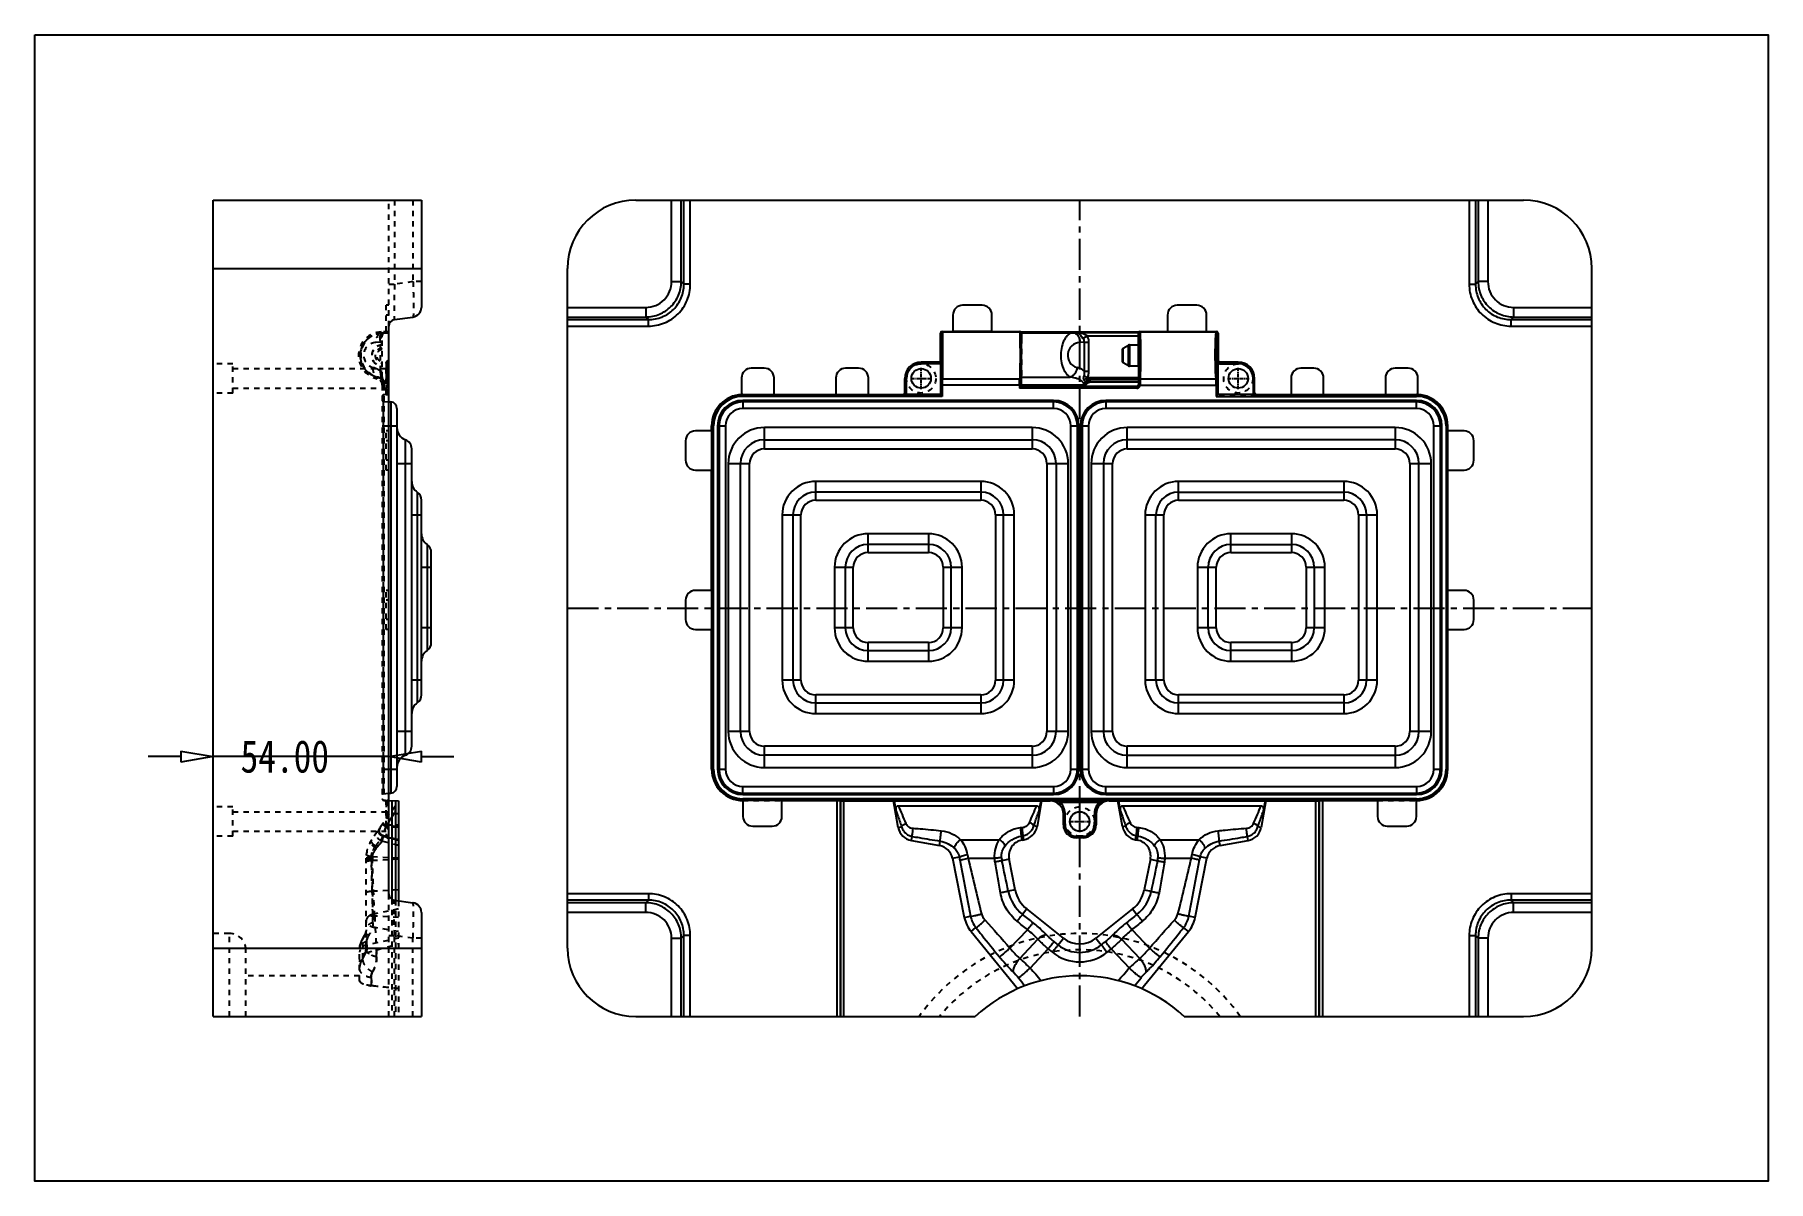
# Model space of a CAD drawing. Header units: millimetres. Extents: x 564 to 2602, y -1989 to 1042.
# Drawn here: x 607 to 1141, y -1389 to -1036 of the extents above; entities that cross this region are included whole.
import ezdxf

# ---------------------------------------------------------------- set-up
doc = ezdxf.new("R2010")
doc.units = ezdxf.units.MM
doc.header["$LTSCALE"] = 16.335
doc.header["$PDMODE"] = 3
doc.header["$PDSIZE"] = 0.3125
doc.linetypes.add('CENTER', pattern=[0.6, 0.375, -0.075, 0.075, -0.075])
doc.linetypes.add('HIDDEN', pattern=[0.2, 0.1, -0.1])
doc.layers.get('0').update_dxf_attribs({"linetype": 'CONTINUOUS'})
doc.layers.get('Defpoints').update_dxf_attribs({"linetype": 'CONTINUOUS'})
doc.layers.add('DEFAULT_2', color=8, linetype='HIDDEN')
doc.styles.get("Standard").update_dxf_attribs({"font": 'txt', "width": 0.8})
doc.dimstyles.new('STANDARD$0', dxfattribs={"dimscale": 2, "dimtxt": 3, "dimasz": 3, "dimexe": 1.25, "dimexo": 0.625, "dimgap": 0.5, "dimtad": 0, "dimdsep": 46, "dimlunit": 6, "dimtxsty": 'Standard', "dimblk": 'CLOSEDBLANK', "dimcen": 0, "dimclrt": 2, "dimazin": 2, "dimtfac": 2, "dimtmove": 1, "dimatfit": 3, "dimfxl": 0, "dimtolj": 1, "dimtzin": 0, "dimarcsym": 0})

msp = doc.modelspace()

# ---------------------------------------------------------------- blocks, each defined once
blk = doc.blocks.new('_ClosedBlank')
at = {"color": 0, "linetype": 'ByBlock', "lineweight": -2}
for p, q in [((-1, 0.167), (0, 0)), ((-1, 0.167), (-1, -0.167)), ((0, 0), (-1, -0.167))]:
    blk.add_line(p, q, dxfattribs=at)
blk = doc.blocks.new('*D159')
at = {"color": 6, "linetype": 'Continuous', "lineweight": -2}
for p, q in [((652.37, -1257.94), (642.37, -1257.94)), ((662.37, -1261.39), (662.37, -1257.94)), ((716.37, -1257.94), (662.37, -1257.94)), ((716.37, -1270.31), (716.37, -1257.94)), ((726.37, -1257.94), (736.37, -1257.94))]:
    blk.add_line(p, q, dxfattribs=at)
at = {"layer": 'Defpoints', "color": 0}
for p in [(662.37, -1257.94), (662.37, -1261.39), (716.37, -1270.31)]:
    blk.add_point(p, dxfattribs=at)
at = {"color": 6, "lineweight": -2, "xscale": 10, "yscale": 10, "zscale": 10}
blk.add_blockref('_ClosedBlank', (662.37, -1257.94), dxfattribs=at)
at = {"color": 6, "lineweight": -2, "xscale": 10, "yscale": 10, "zscale": 10, "rotation": 180}
blk.add_blockref('_ClosedBlank', (716.37, -1257.94), dxfattribs=at)
at = {"color": 4, "insert": (684.38, -1257.94), "char_height": 10, "attachment_point": 5}
blk.add_mtext('\\A1;54.00', dxfattribs=at)

# ---------------------------------------------------------------- dimensions: what is measured, and where the dimension line sits
dim = msp.add_linear_dim(base=(662.373, -1257.938), p1=(716.373, -1270.31), p2=(662.373, -1261.393), dimstyle='STANDARD$0', override={"dimtxt": 5, "dimasz": 5, "dimexe": 0, "dimexo": 0, "dimgap": 0, "dimzin": 0, "dimclrd": 6, "dimclre": 6, "dimclrt": 4, "dimfxl": 1.25})
dim.commit()
dim.dimension.update_dxf_attribs({"geometry": '*D159', "text_midpoint": (684.376, -1257.938), "dimtype": 160})

# ---------------------------------------------------------------- linework, layer by layer
at = {"color": 7, "linetype": 'Continuous'}
for p, q in [((662.373, -1337.822), (662.373, -1086.822)), ((662.373, -1086.822), (726.373, -1086.822)), ((726.373, -1086.822), (726.373, -1119.808)), ((792.324, -1086.822), (1065.324, -1086.822)), ((803.311, -1111.886), (803.311, -1086.822)), ((806.282, -1111.886), (806.282, -1086.822)), ((807.082, -1112.687), (807.082, -1086.822)), ((809.063, -1112.687), (809.063, -1086.822)), ((1048.586, -1086.822), (1048.586, -1112.687)), ((1050.566, -1086.822), (1050.566, -1112.687)), ((1051.367, -1086.822), (1051.367, -1111.886)), ((1054.338, -1086.822), (1054.338, -1111.886)), ((662.373, -1107.822), (726.373, -1107.822)), ((771.324, -1316.822), (771.324, -1107.822)), ((1086.324, -1316.822), (1086.324, -1107.822)), ((803.311, -1111.886), (806.282, -1111.886)), ((806.282, -1111.886), (807.082, -1112.687)), ((809.063, -1112.687), (807.082, -1112.687)), ((1048.586, -1112.687), (1050.566, -1112.687)), ((1051.367, -1111.886), (1050.566, -1112.687)), ((1054.338, -1111.886), (1051.367, -1111.886)), ((898.824, -1119.172), (892.824, -1119.172)), ((964.824, -1119.172), (958.824, -1119.172)), ((718.095, -1123.58), (723.791, -1122.779)), ((771.324, -1119.808), (795.389, -1119.808)), ((771.324, -1122.779), (795.389, -1122.779)), ((771.324, -1123.58), (796.189, -1123.58)), ((795.389, -1119.808), (795.389, -1122.779)), ((795.389, -1122.779), (796.189, -1123.58)), ((796.189, -1125.56), (796.189, -1123.58)), ((889.824, -1122.172), (889.824, -1127.208)), ((901.824, -1127.208), (901.824, -1122.172)), ((955.824, -1122.172), (955.824, -1127.208)), ((967.824, -1127.208), (967.824, -1122.172)), ((1062.26, -1122.779), (1061.459, -1123.58)), ((1061.459, -1123.58), (1086.324, -1123.58)), ((1061.459, -1125.56), (1061.459, -1123.58)), ((1062.26, -1119.808), (1086.324, -1119.808)), ((1062.26, -1119.808), (1062.26, -1122.779)), ((1062.26, -1122.779), (1086.324, -1122.779)), ((716.373, -1300.083), (716.373, -1125.56)), ((771.324, -1125.56), (796.189, -1125.56)), ((886.003, -1136.626), (886.003, -1127.709)), ((886.003, -1127.709), (886.045, -1127.834)), ((886.503, -1127.208), (886.545, -1127.335)), ((886.503, -1127.208), (889.824, -1127.208)), ((886.545, -1127.335), (910.351, -1127.335)), ((901.824, -1127.25), (889.824, -1127.25)), ((901.824, -1127.208), (910.309, -1127.208)), ((910.351, -1127.335), (910.309, -1127.208)), ((910.793, -1127.59), (910.758, -1127.484)), ((946.889, -1127.484), (910.758, -1127.484)), ((910.793, -1127.59), (926.76, -1127.59)), ((910.917, -1129.099), (910.922, -1129.3)), ((927.707, -1127.541), (926.76, -1127.59)), ((927.707, -1127.541), (946.908, -1127.541)), ((929.814, -1129.334), (931.091, -1128.539)), ((931.091, -1128.539), (946.871, -1128.539)), ((946.866, -1127.798), (946.878, -1127.834)), ((946.871, -1131.345), (946.871, -1128.539)), ((946.908, -1127.541), (946.889, -1127.484)), ((947.335, -1127.208), (947.378, -1127.335)), ((947.335, -1127.208), (955.824, -1127.208)), ((947.378, -1127.335), (970.746, -1127.335)), ((955.824, -1127.25), (967.824, -1127.25)), ((967.824, -1127.208), (970.873, -1127.208)), ((970.746, -1127.335), (970.873, -1127.208)), ((971.375, -1127.71), (971.248, -1127.837)), ((971.375, -1127.71), (971.375, -1136.123)), ((1061.459, -1125.56), (1086.324, -1125.56)), ((930.26, -1130.514), (928.881, -1130.586)), ((930.26, -1139.449), (930.26, -1130.514)), ((930.26, -1130.514), (931.674, -1130.514)), ((931.674, -1139.449), (931.674, -1130.514)), ((941.896, -1132.837), (941.896, -1136.392)), ((942.147, -1132.402), (943.86, -1131.412)), ((942.147, -1136.828), (942.147, -1132.402)), ((943.86, -1137.817), (943.86, -1131.412)), ((944.11, -1131.345), (944.11, -1137.884)), ((944.11, -1131.345), (946.871, -1131.345)), ((831.824, -1138.522), (827.824, -1138.522)), ((860.824, -1138.522), (856.824, -1138.522)), ((880.058, -1137.128), (880.058, -1136.626)), ((886.009, -1136.626), (880.058, -1136.626)), ((886.017, -1137.128), (880.058, -1137.128)), ((886.017, -1137.128), (886.03, -1146.664)), ((886.152, -1136.636), (886.15, -1137.003)), ((930.179, -1140.819), (931.186, -1141.403)), ((930.26, -1139.449), (931.674, -1139.449)), ((943.86, -1137.817), (942.147, -1136.828)), ((946.871, -1137.884), (944.11, -1137.884)), ((946.871, -1137.884), (946.871, -1141.403)), ((971.375, -1136.123), (971.36, -1136.123)), ((971.36, -1146.639), (971.36, -1136.184)), ((971.861, -1137.128), (971.861, -1136.626)), ((977.591, -1136.626), (971.861, -1136.626)), ((971.861, -1137.128), (977.591, -1137.128)), ((977.591, -1136.626), (977.591, -1137.128)), ((1000.824, -1138.522), (996.824, -1138.522)), ((1029.824, -1138.522), (1025.824, -1138.522)), ((824.824, -1141.522), (824.824, -1146.62)), ((834.824, -1146.61), (834.824, -1141.522)), ((853.824, -1141.522), (853.824, -1146.61)), ((863.824, -1146.61), (863.824, -1141.522)), ((875.03, -1146.118), (875.03, -1141.653)), ((875.03, -1141.653), (875.533, -1141.653)), ((875.533, -1146.118), (875.03, -1146.118)), ((875.533, -1146.118), (875.533, -1141.653)), ((910.839, -1143.696), (886.03, -1143.696)), ((886.53, -1143.696), (886.53, -1147.166)), ((886.564, -1141.732), (910.371, -1141.732)), ((910.337, -1143.695), (910.337, -1144.67)), ((946.362, -1144.67), (910.337, -1144.67)), ((930.225, -1143.77), (910.838, -1143.739)), ((946.362, -1144.167), (910.838, -1144.167)), ((910.839, -1143.696), (910.839, -1144.167)), ((910.874, -1141.241), (925.792, -1141.241)), ((931.186, -1141.403), (946.871, -1141.403)), ((931.283, -1142.389), (931.387, -1142.883)), ((931.936, -1142.119), (931.936, -1142.835)), ((946.866, -1142.119), (931.936, -1142.119)), ((946.861, -1142.835), (931.936, -1142.835)), ((946.362, -1144.167), (946.362, -1144.67)), ((946.861, -1142.835), (946.861, -1143.667)), ((946.863, -1143.667), (946.861, -1143.667)), ((947.357, -1143.696), (971.293, -1143.696)), ((947.397, -1141.732), (970.688, -1141.732)), ((970.791, -1143.695), (970.791, -1147.166)), ((971.293, -1146.664), (971.293, -1143.695)), ((982.116, -1141.653), (982.116, -1146.118)), ((982.116, -1141.653), (982.619, -1141.653)), ((982.619, -1146.118), (982.116, -1146.118)), ((982.619, -1146.118), (982.619, -1141.653)), ((993.824, -1141.522), (993.824, -1146.61)), ((1003.824, -1146.61), (1003.824, -1141.522)), ((1022.824, -1141.522), (1022.824, -1146.61)), ((1032.824, -1146.62), (1032.824, -1141.522)), ((716.373, -1148.851), (717.025, -1148.903)), ((717.025, -1148.903), (717.025, -1269.141)), ((718.868, -1150.897), (718.868, -1267.147)), ((825.258, -1147.166), (825.258, -1146.638)), ((825.258, -1146.638), (834.824, -1146.638)), ((825.258, -1146.664), (853.824, -1146.664)), ((886.53, -1147.166), (825.258, -1147.166)), ((825.258, -1148.414), (825.258, -1150.897)), ((920.78, -1148.414), (825.258, -1148.414)), ((920.78, -1148.713), (825.258, -1148.713)), ((920.78, -1148.903), (825.258, -1148.903)), ((920.78, -1150.897), (825.258, -1150.897)), ((834.824, -1146.61), (853.824, -1146.61)), ((853.824, -1146.638), (863.824, -1146.638)), ((863.824, -1146.61), (874.525, -1146.61)), ((863.824, -1146.664), (874.527, -1146.664)), ((886.017, -1146.639), (875.388, -1146.639)), ((886.017, -1146.639), (886.03, -1146.664)), ((920.78, -1150.897), (920.78, -1148.414)), ((936.868, -1148.414), (936.868, -1150.897)), ((1032.391, -1148.414), (936.868, -1148.414)), ((1032.391, -1148.713), (936.868, -1148.713)), ((1032.391, -1148.903), (936.868, -1148.903)), ((1032.391, -1150.897), (936.868, -1150.897)), ((970.984, -1146.973), (970.791, -1147.166)), ((970.791, -1147.166), (1032.391, -1147.166)), ((971.346, -1146.639), (971.294, -1146.664)), ((982.261, -1146.639), (971.346, -1146.639)), ((983.121, -1146.622), (983.121, -1146.61)), ((983.121, -1146.61), (993.824, -1146.61)), ((993.824, -1146.664), (983.121, -1146.664)), ((993.824, -1146.638), (1003.824, -1146.638)), ((1003.824, -1146.61), (1022.824, -1146.61)), ((1032.391, -1146.664), (1003.824, -1146.664)), ((1022.824, -1146.638), (1032.391, -1146.638)), ((1032.391, -1146.638), (1032.391, -1147.166)), ((1032.391, -1150.897), (1032.391, -1148.414)), ((716.373, -1156.233), (718.868, -1156.233)), ((815.635, -1157.822), (815.635, -1156.233)), ((815.689, -1156.233), (815.689, -1157.822)), ((815.689, -1156.233), (816.191, -1156.233)), ((816.191, -1261.81), (816.191, -1156.233)), ((817.439, -1156.233), (817.439, -1261.81)), ((817.439, -1156.233), (819.921, -1156.233)), ((817.738, -1156.233), (817.738, -1261.81)), ((817.928, -1156.233), (817.928, -1261.81)), ((819.921, -1156.233), (819.921, -1261.81)), ((831.844, -1163.322), (831.844, -1156.747)), ((914.194, -1156.747), (831.844, -1156.747)), ((914.194, -1156.747), (914.194, -1163.322)), ((926.117, -1261.81), (926.117, -1156.233)), ((926.117, -1156.233), (928.599, -1156.233)), ((928.11, -1261.81), (928.11, -1156.233)), ((928.3, -1261.81), (928.3, -1156.233)), ((928.599, -1261.81), (928.599, -1156.233)), ((929.05, -1156.233), (929.05, -1261.81)), ((929.05, -1156.233), (931.532, -1156.233)), ((929.349, -1156.233), (929.349, -1261.81)), ((929.538, -1156.233), (929.538, -1261.81)), ((931.532, -1156.233), (931.532, -1261.81)), ((943.454, -1163.322), (943.454, -1156.747)), ((1025.805, -1156.747), (943.454, -1156.747)), ((1025.805, -1156.747), (1025.805, -1163.322)), ((1037.727, -1156.233), (1040.209, -1156.233)), ((1037.727, -1261.81), (1037.727, -1156.233)), ((1039.721, -1261.81), (1039.721, -1156.233)), ((1039.91, -1261.81), (1039.91, -1156.233)), ((1040.209, -1261.81), (1040.209, -1156.233)), ((1041.458, -1156.233), (1042.014, -1156.233)), ((1041.458, -1156.233), (1041.458, -1261.81)), ((1041.96, -1157.822), (1041.96, -1156.233)), ((1042.014, -1157.822), (1042.014, -1156.233)), ((721.453, -1257.539), (721.453, -1160.504)), ((807.624, -1160.822), (807.624, -1166.822)), ((815.635, -1157.822), (810.624, -1157.822)), ((815.663, -1169.822), (815.663, -1157.822)), ((831.844, -1160.504), (914.194, -1160.504)), ((1025.805, -1160.504), (943.454, -1160.504)), ((1041.986, -1169.822), (1041.986, -1157.822)), ((1047.024, -1157.822), (1042.014, -1157.822)), ((1050.024, -1166.822), (1050.024, -1160.822)), ((723.393, -1254.722), (723.393, -1163.322)), ((831.844, -1163.322), (914.194, -1163.322)), ((943.454, -1163.322), (1025.805, -1163.322)), ((718.868, -1167.846), (723.393, -1167.846)), ((810.624, -1169.822), (815.635, -1169.822)), ((815.635, -1206.822), (815.635, -1169.822)), ((815.689, -1169.822), (815.689, -1206.822)), ((820.745, -1167.846), (827.319, -1167.846)), ((820.745, -1167.847), (820.745, -1250.197)), ((824.501, -1250.197), (824.501, -1167.846)), ((827.319, -1250.197), (827.319, -1167.846)), ((918.719, -1167.846), (918.719, -1250.197)), ((918.719, -1167.846), (925.293, -1167.846)), ((921.537, -1167.846), (921.537, -1250.197)), ((925.293, -1250.197), (925.293, -1167.847)), ((932.355, -1167.846), (938.93, -1167.846)), ((932.355, -1167.847), (932.355, -1250.197)), ((936.112, -1167.846), (936.112, -1250.197)), ((938.93, -1250.197), (938.93, -1167.846)), ((1030.329, -1167.846), (1036.904, -1167.846)), ((1030.329, -1167.846), (1030.329, -1250.197)), ((1033.147, -1250.197), (1033.147, -1167.846)), ((1036.904, -1250.197), (1036.904, -1167.847)), ((1041.96, -1206.822), (1041.96, -1169.822)), ((1042.014, -1169.822), (1047.024, -1169.822)), ((1042.014, -1206.822), (1042.014, -1169.822)), ((725.116, -1176.633), (725.116, -1241.411)), ((847.63, -1179.108), (847.63, -1173.332)), ((898.408, -1173.332), (847.63, -1173.332)), ((898.408, -1176.633), (847.63, -1176.633)), ((898.408, -1173.332), (898.408, -1179.108)), ((959.241, -1179.108), (959.241, -1173.332)), ((1010.018, -1173.332), (959.241, -1173.332)), ((959.241, -1176.633), (1010.018, -1176.633)), ((1010.018, -1173.332), (1010.018, -1179.108)), ((726.409, -1238.935), (726.409, -1179.108)), ((847.63, -1179.108), (898.408, -1179.108)), ((959.241, -1179.108), (1010.018, -1179.108)), ((723.393, -1183.633), (726.409, -1183.633)), ((837.329, -1183.633), (837.329, -1234.411)), ((837.329, -1183.633), (843.105, -1183.633)), ((840.63, -1183.633), (840.63, -1234.411)), ((843.105, -1234.411), (843.105, -1183.633)), ((902.933, -1183.633), (902.933, -1234.411)), ((902.933, -1183.633), (908.709, -1183.633)), ((905.408, -1234.411), (905.408, -1183.633)), ((908.709, -1234.411), (908.709, -1183.633)), ((948.94, -1183.633), (948.94, -1234.411)), ((948.94, -1183.633), (954.716, -1183.633)), ((952.24, -1234.411), (952.24, -1183.633)), ((954.716, -1234.411), (954.716, -1183.633)), ((1014.543, -1183.633), (1020.319, -1183.633)), ((1014.543, -1183.633), (1014.543, -1234.411)), ((1017.019, -1183.633), (1017.019, -1234.411)), ((1020.319, -1234.411), (1020.319, -1183.633)), ((728.133, -1192.721), (728.133, -1225.323)), ((863.718, -1195.196), (863.718, -1189.42)), ((882.32, -1189.42), (863.718, -1189.42)), ((882.32, -1192.721), (863.718, -1192.721)), ((882.32, -1189.42), (882.32, -1195.196)), ((993.93, -1189.42), (975.329, -1189.42)), ((975.329, -1195.196), (975.329, -1189.42)), ((975.329, -1192.721), (993.93, -1192.721)), ((993.93, -1189.42), (993.93, -1195.196)), ((729.426, -1222.847), (729.426, -1195.196)), ((863.718, -1195.196), (882.32, -1195.196)), ((975.329, -1195.196), (993.93, -1195.196)), ((726.409, -1199.721), (729.426, -1199.721)), ((853.417, -1199.721), (853.417, -1218.323)), ((853.417, -1199.721), (859.193, -1199.721)), ((856.718, -1199.721), (856.718, -1218.323)), ((859.193, -1218.323), (859.193, -1199.721)), ((886.845, -1199.721), (886.845, -1218.323)), ((886.845, -1199.721), (892.621, -1199.721)), ((889.32, -1218.323), (889.32, -1199.721)), ((892.621, -1218.323), (892.621, -1199.721)), ((965.028, -1199.721), (970.804, -1199.721)), ((965.028, -1199.721), (965.028, -1218.323)), ((968.328, -1218.323), (968.328, -1199.721)), ((970.804, -1218.323), (970.804, -1199.721)), ((998.455, -1199.721), (1004.231, -1199.721)), ((998.455, -1199.721), (998.455, -1218.323)), ((1000.931, -1199.721), (1000.931, -1218.323)), ((1004.231, -1218.323), (1004.231, -1199.721)), ((807.624, -1209.822), (807.624, -1215.822)), ((815.635, -1206.822), (810.624, -1206.822)), ((815.663, -1218.822), (815.663, -1206.822)), ((1041.986, -1218.822), (1041.986, -1206.822)), ((1047.024, -1206.822), (1042.014, -1206.822)), ((1050.024, -1215.822), (1050.024, -1209.822)), ((729.426, -1218.323), (726.409, -1218.323)), ((810.624, -1218.822), (815.635, -1218.822)), ((815.635, -1261.81), (815.635, -1218.822)), ((815.689, -1218.822), (815.689, -1261.81)), ((859.193, -1218.323), (853.417, -1218.323)), ((892.621, -1218.323), (886.845, -1218.323)), ((970.804, -1218.323), (965.028, -1218.323)), ((1004.231, -1218.323), (998.455, -1218.323)), ((1041.96, -1261.81), (1041.96, -1218.822)), ((1042.014, -1218.822), (1047.024, -1218.822)), ((1042.014, -1261.81), (1042.014, -1218.822)), ((863.718, -1228.623), (863.718, -1222.847)), ((882.32, -1222.847), (863.718, -1222.847)), ((863.718, -1225.323), (882.32, -1225.323)), ((882.32, -1222.847), (882.32, -1228.623)), ((993.93, -1222.847), (975.329, -1222.847)), ((975.329, -1228.623), (975.329, -1222.847)), ((993.93, -1225.323), (975.329, -1225.323)), ((993.93, -1222.847), (993.93, -1228.623)), ((863.718, -1228.623), (882.32, -1228.623)), ((975.329, -1228.623), (993.93, -1228.623)), ((726.409, -1234.411), (723.393, -1234.411)), ((843.105, -1234.411), (837.329, -1234.411)), ((908.709, -1234.411), (902.933, -1234.411)), ((954.716, -1234.411), (948.94, -1234.411)), ((1020.319, -1234.411), (1014.543, -1234.411)), ((847.63, -1244.711), (847.63, -1238.935)), ((898.408, -1238.935), (847.63, -1238.935)), ((847.63, -1241.411), (898.408, -1241.411)), ((898.408, -1238.935), (898.408, -1244.711)), ((1010.018, -1238.935), (959.241, -1238.935)), ((959.241, -1244.711), (959.241, -1238.935)), ((1010.018, -1241.411), (959.241, -1241.411)), ((1010.018, -1238.935), (1010.018, -1244.711)), ((847.63, -1244.711), (898.408, -1244.711)), ((959.241, -1244.711), (1010.018, -1244.711)), ((723.393, -1250.197), (718.868, -1250.197)), ((827.319, -1250.197), (820.745, -1250.197)), ((925.293, -1250.197), (918.719, -1250.197)), ((938.93, -1250.197), (932.355, -1250.197)), ((1036.904, -1250.197), (1030.329, -1250.197)), ((831.844, -1261.296), (831.844, -1254.722)), ((914.194, -1254.722), (831.844, -1254.722)), ((914.194, -1257.539), (831.844, -1257.539)), ((914.194, -1254.722), (914.194, -1261.296)), ((1025.805, -1254.722), (943.454, -1254.722)), ((943.454, -1261.296), (943.454, -1254.722)), ((943.454, -1257.539), (1025.805, -1257.539)), ((1025.805, -1254.722), (1025.805, -1261.296)), ((716.373, -1261.81), (718.868, -1261.81)), ((816.191, -1261.81), (815.635, -1261.81)), ((817.439, -1261.81), (819.921, -1261.81)), ((831.844, -1261.296), (914.194, -1261.296)), ((926.117, -1261.81), (928.599, -1261.81)), ((929.05, -1261.81), (931.532, -1261.81)), ((943.454, -1261.296), (1025.805, -1261.296)), ((1037.727, -1261.81), (1040.209, -1261.81)), ((1041.96, -1261.81), (1041.458, -1261.81)), ((825.258, -1269.629), (825.258, -1267.147)), ((825.258, -1267.147), (920.78, -1267.147)), ((920.78, -1267.147), (920.78, -1269.629)), ((936.868, -1267.147), (1032.391, -1267.147)), ((936.868, -1269.629), (936.868, -1267.147)), ((1032.391, -1267.147), (1032.391, -1269.629)), ((716.373, -1269.192), (717.025, -1269.141)), ((716.373, -1271.434), (719.373, -1271.538)), ((717.286, -1271.465), (717.286, -1301.734)), ((718.46, -1271.506), (718.46, -1302.064)), ((719.373, -1271.538), (719.373, -1302.243)), ((825.258, -1269.141), (920.78, -1269.141)), ((825.258, -1269.33), (920.78, -1269.33)), ((825.258, -1269.629), (920.78, -1269.629)), ((825.258, -1271.38), (825.258, -1270.877)), ((1032.391, -1270.877), (825.258, -1270.877)), ((837.258, -1271.406), (825.258, -1271.406)), ((825.258, -1271.434), (825.258, -1276.322)), ((837.258, -1271.38), (919.775, -1271.38)), ((837.258, -1276.322), (837.258, -1271.434)), ((854.118, -1271.434), (837.258, -1271.434)), ((854.118, -1271.434), (854.118, -1337.822)), ((855.217, -1271.506), (855.114, -1271.465)), ((855.114, -1271.465), (855.114, -1337.822)), ((855.217, -1271.506), (855.217, -1337.822)), ((856.213, -1271.538), (856.213, -1337.822)), ((856.213, -1271.538), (871.56, -1271.538)), ((871.56, -1271.538), (871.826, -1271.503)), ((872.997, -1279.69), (871.56, -1271.538)), ((872.388, -1274.691), (871.826, -1271.503)), ((871.826, -1271.503), (916.823, -1271.503)), ((873.037, -1273.039), (915.609, -1273.039)), ((917.089, -1271.538), (915.695, -1279.441)), ((916.823, -1271.503), (916.258, -1274.708)), ((917.089, -1271.538), (916.823, -1271.503)), ((917.089, -1271.538), (919.775, -1271.538)), ((919.775, -1271.422), (919.775, -1271.538)), ((935.074, -1271.388), (922.575, -1271.388)), ((922.575, -1271.388), (922.575, -1271.89)), ((922.575, -1271.89), (935.074, -1271.89)), ((935.074, -1271.388), (935.074, -1271.89)), ((936.868, -1269.141), (1032.391, -1269.141)), ((936.868, -1269.33), (1032.391, -1269.33)), ((936.868, -1269.629), (1032.391, -1269.629)), ((937.874, -1271.38), (1020.391, -1271.38)), ((937.874, -1271.422), (937.874, -1271.538)), ((937.874, -1271.538), (940.56, -1271.538)), ((940.56, -1271.538), (940.826, -1271.503)), ((941.953, -1279.441), (940.56, -1271.538)), ((940.826, -1271.503), (985.823, -1271.503)), ((941.391, -1274.708), (940.826, -1271.503)), ((942.04, -1273.039), (984.611, -1273.039)), ((986.089, -1271.538), (984.651, -1279.69)), ((985.823, -1271.503), (985.261, -1274.69)), ((986.089, -1271.538), (985.823, -1271.503)), ((986.089, -1271.538), (1001.435, -1271.538)), ((1001.435, -1337.822), (1001.435, -1271.538)), ((1002.534, -1271.465), (1002.432, -1271.506)), ((1002.432, -1337.822), (1002.432, -1271.506)), ((1002.534, -1337.822), (1002.534, -1271.465)), ((1020.391, -1271.434), (1003.531, -1271.434)), ((1003.531, -1337.822), (1003.531, -1271.434)), ((1032.391, -1271.406), (1020.391, -1271.406)), ((1020.391, -1271.434), (1020.391, -1276.322)), ((1032.391, -1270.877), (1032.391, -1271.38)), ((1032.391, -1276.322), (1032.391, -1271.434)), ((828.258, -1279.322), (834.258, -1279.322)), ((915.695, -1279.441), (914.692, -1279.264)), ((923.797, -1278.904), (923.797, -1275.563)), ((924.3, -1278.904), (923.797, -1278.904)), ((924.101, -1275.447), (924.3, -1275.447)), ((924.3, -1278.904), (924.3, -1275.447)), ((933.349, -1275.447), (933.852, -1275.447)), ((933.349, -1275.447), (933.349, -1278.904)), ((933.852, -1278.904), (933.349, -1278.904)), ((933.852, -1275.563), (933.852, -1278.904)), ((941.953, -1279.441), (942.957, -1279.264)), ((1023.391, -1279.322), (1029.391, -1279.322)), ((872.997, -1279.69), (874.051, -1279.504)), ((877.053, -1283.746), (877.28, -1282.46)), ((877.053, -1283.746), (885.667, -1285.265)), ((885.667, -1285.265), (885.906, -1283.909)), ((892.158, -1283.471), (904.099, -1283.471)), ((911.129, -1283.586), (910.91, -1282.344)), ((911.129, -1283.586), (911.64, -1283.497)), ((911.64, -1283.497), (911.421, -1282.258)), ((929.83, -1282.423), (927.819, -1282.423)), ((927.819, -1282.926), (927.819, -1282.423)), ((929.83, -1282.926), (927.819, -1282.926)), ((929.83, -1282.423), (929.83, -1282.926)), ((946.009, -1283.497), (946.227, -1282.258)), ((946.009, -1283.497), (946.519, -1283.586)), ((946.519, -1283.586), (946.738, -1282.344)), ((953.55, -1283.471), (965.49, -1283.471)), ((971.982, -1285.265), (971.743, -1283.909)), ((971.982, -1285.265), (980.596, -1283.746)), ((980.596, -1283.746), (980.369, -1282.46)), ((984.651, -1279.69), (983.598, -1279.504)), ((889.702, -1289.208), (891.815, -1288.786)), ((889.702, -1289.208), (893.333, -1307.367)), ((894.484, -1289.163), (902.661, -1289.163)), ((907.095, -1289.491), (904.901, -1289.93)), ((908.98, -1298.918), (907.095, -1289.491)), ((950.554, -1289.491), (948.668, -1298.918)), ((950.554, -1289.491), (952.747, -1289.93)), ((954.988, -1289.163), (963.165, -1289.163)), ((964.315, -1307.367), (967.947, -1289.208)), ((967.947, -1289.208), (965.833, -1288.786)), ((796.189, -1300.083), (771.324, -1300.083)), ((796.189, -1300.083), (796.189, -1302.064)), ((908.98, -1298.918), (906.849, -1299.345)), ((948.668, -1298.918), (950.799, -1299.345)), ((1086.324, -1300.083), (1061.459, -1300.083)), ((1061.459, -1300.083), (1061.459, -1302.064)), ((718.095, -1302.064), (723.791, -1302.864)), ((726.373, -1305.835), (726.373, -1337.822)), ((796.189, -1302.064), (771.324, -1302.064)), ((795.389, -1302.864), (771.324, -1302.864)), ((795.389, -1305.835), (771.324, -1305.835)), ((795.389, -1302.864), (796.189, -1302.064)), ((795.389, -1305.835), (795.389, -1302.864)), ((912.55, -1304.775), (911.222, -1306.439)), ((923.835, -1313.777), (912.55, -1304.775)), ((945.099, -1304.775), (933.813, -1313.777)), ((945.099, -1304.775), (946.427, -1306.439)), ((1086.324, -1302.064), (1061.459, -1302.064)), ((1062.26, -1302.864), (1061.459, -1302.064)), ((1086.324, -1302.864), (1062.26, -1302.864)), ((1062.26, -1305.835), (1062.26, -1302.864)), ((1086.324, -1305.835), (1062.26, -1305.835)), ((893.333, -1307.367), (895.269, -1306.98)), ((895.414, -1311.756), (896.91, -1310.526)), ((907.36, -1316.82), (912.75, -1311.157)), ((944.899, -1311.157), (950.289, -1316.82)), ((962.235, -1311.756), (960.739, -1310.526)), ((964.315, -1307.367), (962.38, -1306.98)), ((803.311, -1337.822), (803.311, -1313.757)), ((803.311, -1313.757), (806.282, -1313.757)), ((806.282, -1313.757), (807.082, -1312.957)), ((806.282, -1337.822), (806.282, -1313.757)), ((807.082, -1337.822), (807.082, -1312.957)), ((809.063, -1312.957), (807.082, -1312.957)), ((809.063, -1337.822), (809.063, -1312.957)), ((895.414, -1311.756), (909.824, -1329.287)), ((910.388, -1319.961), (915.97, -1314.096)), ((922.198, -1315.829), (923.835, -1313.777)), ((933.813, -1313.777), (935.45, -1315.829)), ((941.678, -1314.096), (947.26, -1319.961)), ((947.824, -1329.287), (962.235, -1311.756)), ((1048.586, -1312.957), (1050.566, -1312.957)), ((1048.586, -1312.957), (1048.586, -1337.822)), ((1051.367, -1313.757), (1050.566, -1312.957)), ((1050.566, -1312.957), (1050.566, -1337.822)), ((1054.338, -1313.757), (1051.367, -1313.757)), ((1051.367, -1313.757), (1051.367, -1337.822)), ((1054.338, -1313.757), (1054.338, -1337.822)), ((662.373, -1316.822), (726.373, -1316.822)), ((913.56, -1322.951), (919.159, -1317.067)), ((938.489, -1317.067), (944.089, -1322.951)), ((662.373, -1337.822), (726.373, -1337.822)), ((792.324, -1337.822), (896.711, -1337.822)), ((960.937, -1337.822), (1065.324, -1337.822))]:
    msp.add_line(p, q, dxfattribs=at)
at = {"color": 1, "linetype": 'CENTER', "ltscale": 1.561163}
for p, q in [((928.824, -1337.822), (928.824, -1086.822)), ((771.324, -1212.322), (1086.324, -1212.322))]:
    msp.add_line(p, q, dxfattribs=at)
at = {"color": 1, "linetype": 'CENTER', "ltscale": 0.186593}
for p, q in [((880.058, -1144.953), (880.058, -1138.353)), ((977.591, -1144.953), (977.591, -1138.353)), ((876.758, -1141.653), (883.358, -1141.653)), ((974.291, -1141.653), (980.891, -1141.653)), ((925.524, -1277.898), (932.124, -1277.898)), ((928.824, -1281.198), (928.824, -1274.598))]:
    msp.add_line(p, q, dxfattribs=at)
msp.add_lwpolyline([(607.454, -1035.97), (1140.578, -1035.97), (1140.578, -1388.515), (607.454, -1388.515)], close=True)
at = {"color": 2, "linetype": 'Continuous'}
for centre in [(880.058, -1141.653), (977.591, -1141.653), (928.824, -1277.898)]:
    msp.add_circle(centre, 3, dxfattribs=at)
at = {"color": 7, "linetype": 'Continuous'}
for centre, radius, start, end in [((792.324, -1107.822), 21, 90, 180), ((1065.324, -1107.822), 21, 0, 90), ((892.824, -1122.172), 3, 90, 180), ((898.824, -1122.172), 3, 0, 90), ((958.824, -1122.172), 3, 90, 180), ((964.824, -1122.172), 3, 0, 90), ((718.373, -1125.56), 2, 98, 180), ((723.373, -1119.808), 3, 278, 0), ((886.545, -1127.835), 0.5, 90.01051, 179.91964), ((910.352, -1127.837), 0.502, 25.76936, 90.08555), ((947.378, -1127.835), 0.5, 90.01051, 179.91964), ((970.744, -1127.839), 0.504, 0.19987, 89.81109), ((929.088, -1134.533), 3.952, 93.00189, 254.09377), ((942.399, -1132.837), 0.503, 120, 180), ((944.11, -1131.845), 0.5, 90, 120), ((585.259, -1134.603), 361.731, 359.42943, 0.52108), ((827.824, -1141.522), 3, 90, 180), ((831.824, -1141.522), 3, 0, 90), ((856.824, -1141.522), 3, 90, 180), ((860.824, -1141.522), 3, 0, 90), ((880.058, -1141.653), 5.027, 90, 180), ((880.058, -1141.653), 4.525, 89.99951, 180.00049), ((926.698, -1143.808), 5.628, 59.51063, 76.57148), ((926.742, -1143.749), 5.556, 50.71389, 59.59293), ((942.399, -1136.392), 0.503, 180, 240), ((944.11, -1137.384), 0.5, 240, 270), ((971.862, -1136.119), 1.01, 240.19931, 269.92839), ((977.591, -1141.653), 5.027, 0, 90), ((977.591, -1141.653), 4.525, 359.99951, 90.00049), ((996.824, -1141.522), 3, 90, 180), ((1000.824, -1141.522), 3, 0, 90), ((1025.824, -1141.522), 3, 90, 180), ((1029.824, -1141.522), 3, 0, 90), ((946.363, -1143.667), 0.5, 269.98632, 359.98135), ((716.868, -1150.897), 2, 0, 85.5), ((825.258, -1156.233), 9.623, 92.58191, 180), ((825.258, -1156.233), 9.569, 90, 180), ((825.258, -1156.233), 9.067, 90.00001, 179.99999), ((825.258, -1156.233), 7.819, 90, 180), ((825.258, -1156.233), 7.519, 90, 180), ((825.258, -1156.233), 7.33, 90, 180), ((825.258, -1156.233), 5.336, 90, 180), ((825.258, -1156.233), 9.595, 90, 92.58944), ((874.524, -1146.117), 1.009, 328.86728, 339.22003), ((920.78, -1156.233), 7.819, 0, 90), ((920.78, -1156.233), 7.519, 0, 90), ((920.78, -1156.233), 7.33, 0, 90), ((920.78, -1156.233), 5.336, 0, 90), ((936.868, -1156.233), 7.819, 90, 180), ((936.868, -1156.233), 7.519, 90, 180), ((936.868, -1156.233), 7.33, 90, 180), ((936.868, -1156.233), 5.336, 90, 180), ((983.124, -1146.117), 1.009, 200.78107, 211.13331), ((1032.391, -1156.233), 9.595, 87.41056, 90), ((1032.391, -1156.233), 9.569, 0, 90), ((1032.391, -1156.233), 9.067, 0.00001, 89.99999), ((1032.391, -1156.233), 7.819, 0, 90), ((1032.391, -1156.233), 7.519, 0, 90), ((1032.391, -1156.233), 7.33, 0, 90), ((1032.391, -1156.233), 5.336, 0, 90), ((1032.391, -1156.233), 9.623, 0, 87.41809), ((722.89, -1156.747), 4.022, 180, 249.07517), ((831.844, -1167.846), 11.099, 89.99965, 180.00035), ((914.194, -1167.846), 11.099, 359.99965, 90.00035), ((943.454, -1167.846), 11.099, 89.99965, 180.00035), ((1025.805, -1167.846), 11.099, 359.99965, 90.00035), ((720.376, -1163.322), 3.017, 0, 69.07517), ((810.624, -1160.822), 3, 90, 180), ((831.844, -1167.846), 7.342, 90, 180), ((914.194, -1167.846), 7.342, 0, 90), ((943.454, -1167.846), 7.342, 90, 180), ((1025.805, -1167.846), 7.342, 0, 90), ((1047.024, -1160.822), 3, 0, 90), ((810.624, -1166.822), 3, 180, 270), ((831.844, -1167.846), 4.525, 89.99994, 180.00006), ((914.194, -1167.846), 4.525, 359.99994, 90.00006), ((943.454, -1167.846), 4.525, 89.99994, 180.00006), ((1025.805, -1167.846), 4.525, 359.99994, 90.00006), ((1047.024, -1166.822), 3, 270, 0), ((727.415, -1173.332), 4.022, 180, 235.1501), ((723.393, -1179.108), 3.017, 0, 55.1501), ((847.63, -1183.633), 10.301, 89.99966, 180.00034), ((847.63, -1183.633), 7, 90, 180), ((898.408, -1183.633), 10.301, 359.99966, 90.00034), ((898.408, -1183.633), 7, 0, 90), ((959.241, -1183.633), 10.301, 89.99966, 180.00034), ((959.241, -1183.633), 7, 90, 180), ((1010.018, -1183.633), 10.301, 359.99966, 90.00034), ((1010.018, -1183.633), 7, 0, 90), ((847.63, -1183.633), 4.525, 89.99994, 180.00006), ((898.408, -1183.633), 4.525, 359.99994, 90.00006), ((959.241, -1183.633), 4.525, 89.99994, 180.00006), ((1010.018, -1183.633), 4.525, 359.99994, 90.00006), ((730.431, -1189.42), 4.022, 180, 235.1501), ((726.409, -1195.196), 3.017, 0, 55.1501), ((863.718, -1199.721), 10.301, 89.99966, 180.00034), ((863.718, -1199.721), 7, 90, 180), ((882.32, -1199.721), 10.301, 359.99966, 90.00034), ((882.32, -1199.721), 7, 0, 90), ((975.329, -1199.721), 10.301, 89.99966, 180.00034), ((975.329, -1199.721), 7, 90, 180), ((993.93, -1199.721), 10.301, 359.99966, 90.00034), ((993.93, -1199.721), 7, 0, 90), ((863.718, -1199.721), 4.525, 89.99994, 180.00006), ((882.32, -1199.721), 4.525, 359.99994, 90.00006), ((975.329, -1199.721), 4.525, 89.99994, 180.00006), ((993.93, -1199.721), 4.525, 359.99994, 90.00006), ((810.624, -1209.822), 3, 90, 180), ((1047.024, -1209.822), 3, 0, 90), ((810.624, -1215.822), 3, 180, 270), ((863.718, -1218.323), 10.301, 179.99966, 270.00034), ((863.718, -1218.323), 7, 180, 270), ((863.718, -1218.323), 4.525, 179.99994, 270.00006), ((882.32, -1218.323), 10.301, 269.99966, 0.00034), ((882.32, -1218.323), 7, 270, 0), ((882.32, -1218.323), 4.525, 269.99994, 0.00006), ((975.329, -1218.323), 10.301, 179.99966, 270.00034), ((975.329, -1218.323), 7, 180, 270), ((975.329, -1218.323), 4.525, 179.99994, 270.00006), ((993.93, -1218.323), 10.301, 269.99966, 0.00034), ((993.93, -1218.323), 7, 270, 360), ((993.93, -1218.323), 4.525, 269.99994, 0.00006), ((1047.024, -1215.822), 3, 270, 0), ((730.431, -1228.623), 4.022, 124.8499, 180), ((726.409, -1222.847), 3.017, 304.8499, 0), ((847.63, -1234.411), 10.301, 179.99966, 270.00034), ((847.63, -1234.411), 7, 180, 270), ((847.63, -1234.411), 4.525, 179.99994, 270.00006), ((898.408, -1234.411), 10.301, 269.99966, 0.00034), ((898.408, -1234.411), 7, 270, 0), ((898.408, -1234.411), 4.525, 269.99994, 0.00006), ((959.241, -1234.411), 10.301, 179.99966, 270.00034), ((959.241, -1234.411), 7, 180, 270), ((959.241, -1234.411), 4.525, 179.99994, 270.00006), ((1010.018, -1234.411), 10.301, 269.99966, 0.00034), ((1010.018, -1234.411), 7, 270, 360), ((1010.018, -1234.411), 4.525, 269.99994, 0.00006), ((727.415, -1244.711), 4.022, 124.8499, 180), ((723.393, -1238.935), 3.017, 304.8499, 0), ((831.844, -1250.197), 11.099, 179.99965, 270.00035), ((831.844, -1250.197), 7.342, 180, 270), ((831.844, -1250.197), 4.525, 179.99994, 270.00006), ((914.194, -1250.197), 11.099, 269.99965, 0.00035), ((914.194, -1250.197), 7.342, 270, 0), ((914.194, -1250.197), 4.525, 269.99994, 0.00006), ((943.454, -1250.197), 11.099, 179.99965, 270.00035), ((943.454, -1250.197), 7.342, 180, 270), ((943.454, -1250.197), 4.525, 179.99994, 270.00006), ((1025.805, -1250.197), 11.099, 269.99965, 0.00035), ((1025.805, -1250.197), 7.342, 270, 360), ((1025.805, -1250.197), 4.525, 269.99994, 0.00006), ((722.89, -1261.296), 4.022, 110.92483, 180), ((720.376, -1254.722), 3.017, 290.92483, 0), ((825.258, -1261.81), 9.623, 180, 270), ((825.258, -1261.81), 9.569, 180, 270), ((825.258, -1261.81), 9.067, 180.00001, 269.99999), ((825.258, -1261.81), 7.819, 180, 270), ((825.258, -1261.81), 7.519, 180, 270), ((825.258, -1261.81), 7.33, 180, 270), ((825.258, -1261.81), 5.336, 180, 270), ((920.78, -1261.81), 7.819, 270, 0), ((920.78, -1261.81), 7.519, 270, 0), ((920.78, -1261.81), 7.33, 270, 0), ((920.78, -1261.81), 5.336, 270, 0), ((936.868, -1261.81), 7.819, 180, 270), ((936.868, -1261.81), 7.519, 180, 270), ((936.868, -1261.81), 7.33, 180, 270), ((936.868, -1261.81), 5.336, 180, 270), ((1032.391, -1261.81), 9.623, 270, 0), ((1032.391, -1261.81), 9.569, 270, 0), ((1032.391, -1261.81), 9.067, 270.00001, 359.99999), ((1032.391, -1261.81), 7.819, 270, 0), ((1032.391, -1261.81), 7.519, 270, 0), ((1032.391, -1261.81), 7.33, 270, 0), ((1032.391, -1261.81), 5.336, 270, 0), ((716.868, -1267.147), 2, 274.5, 0), ((919.774, -1275.444), 4.023, 59.98967, 89.98459), ((919.76, -1275.463), 4.045, 51.67548, 59.95664), ((919.781, -1275.438), 4.013, 44.99355, 51.67952), ((919.771, -1275.447), 4.529, 0.70947, 51.74579), ((937.878, -1275.447), 4.529, 128.25571, 179.28952), ((937.868, -1275.438), 4.013, 128.32103, 180.01144), ((937.888, -1275.463), 4.046, 120.03807, 128.32506), ((937.875, -1275.444), 4.023, 90.01546, 120.00517), ((828.258, -1276.322), 3, 180, 270), ((834.258, -1276.322), 3, 270, 0), ((910.771, -1278.572), 5, 280, 350), ((927.819, -1278.904), 4.022, 180, 270), ((919.79, -1275.448), 4.509, 0.00766, 0.72487), ((927.819, -1278.904), 3.519, 179.99937, 270.00063), ((929.83, -1278.904), 4.022, 270, 0), ((929.83, -1278.904), 3.519, 269.99937, 0.00063), ((937.857, -1275.447), 4.508, 179.27594, 179.99184), ((946.877, -1278.572), 5, 190, 260), ((1023.391, -1276.322), 3, 180, 270), ((1029.391, -1276.322), 3, 270, 0), ((877.921, -1278.822), 5, 190, 260), ((911.998, -1288.51), 5, 100, 191.30993), ((945.651, -1288.51), 5, 348.69007, 80), ((979.727, -1278.822), 5, 280, 350), ((884.799, -1290.189), 5, 11.30993, 80), ((863.154, -1295.032), 29.334, 10.55067, 12.29492), ((912.02, -1288.448), 7.272, 184.47424, 191.75783), ((945.635, -1288.449), 7.265, 348.23884, 355.5291), ((994.508, -1295.035), 29.347, 167.7055, 169.44891), ((972.85, -1290.189), 5, 100, 168.69007), ((718.373, -1300.083), 2, 180, 262), ((918.781, -1296.886), 12.182, 191.64508, 231.64872), ((918.786, -1296.957), 10, 191.30993, 231.41903), ((938.862, -1296.957), 10, 308.58097, 348.69007), ((938.868, -1296.886), 12.182, 308.35133, 348.35487), ((723.373, -1305.835), 3, 0, 82), ((903.139, -1305.406), 10, 191.30993, 219.41903), ((903.169, -1305.477), 8.042, 190.77316, 218.89495), ((954.48, -1305.477), 8.042, 321.10499, 349.22691), ((954.509, -1305.406), 10, 320.58097, 348.69007), ((928.824, -1307.5), 10.643, 231.49886, 308.50114), ((928.824, -1307.524), 8, 231.41903, 308.58097), ((792.324, -1316.822), 21, 180, 270), ((866.539, -1369.642), 66.265, 44.79829, 48.56792), ((1299.786, -846.965), 604.875, 231.004012, 231.155926), ((928.824, -1307.617), 13.425, 231.17106, 308.82893), ((557.361, -846.344), 605.673, 308.844166, 308.99588), ((990.872, -1369.391), 65.919, 131.42219, 135.2116), ((1065.324, -1316.822), 21, 270, 0), ((928.824, -1372.822), 47.5, 47.4631, 132.5369)]:
    msp.add_arc(centre, radius, start, end, dxfattribs=at)
for centre, major_axis, ratio, start_param, end_param in [((886.503, -1127.709), (-0.158, 0.475), 0.9984779, -0.3210504, 1.2488326), ((910.31, -1127.712), (0.159, -0.478), 0.9984779, 1.7192575, 2.8205423), ((946.854, -1128.539), (0, 1), 0.0174551, -1.5707963, -0.7352739), ((947.336, -1127.709), (-0.158, 0.475), 0.9984779, -0.3210504, 0.7836085), ((970.871, -1127.712), (0.356, 0.356), 0.9972647, -0.7840286, 0.7840286), ((946.871, -1134.615), (0, 3.269), 0.0174551, -3.1415927, 0), ((886.009, -1137.128), (0, 0.503), 0.0174551, -1.5707963, 0), ((971.878, -1136.123), (-0.503, 0), 0.9986295, 6.2831853, 7.8539816), ((910.883, -1143.81), (0, 2.631), 0.0174551, 0.2175861, 1.5436299), ((946.361, -1143.667), (0.5, 0), 0.9998477, 4.712389, 6.2831853), ((946.878, -1142.835), (0, 1), 0.0174551, 0.7730896, 1.5707963), ((946.854, -1141.403), (0, 1), 0.0174551, -2.368503, -1.5707963), ((983.121, -1146.107), (0, 0.503), 0.9993908, 1.5707963, 3.1415927), ((854.118, -1271.469), (1, 0), 0.0349208, 0.0872665, 1.5707963), ((856.213, -1271.503), (1, 0), 0.0349208, -3.0543262, -1.5707963), ((919.775, -1275.563), (0, 4.024), 0.9993908, -1.5708307, 0), ((937.874, -1275.563), (0, -4.024), 0.9993908, -3.1415927, -1.570762), ((1001.435, -1271.503), (1, 0), 0.0349208, -1.5707963, -0.0872665), ((1003.531, -1271.469), (1, 0), 0.0349208, 1.5707963, 3.0543262)]:
    msp.add_ellipse(centre, major_axis=major_axis, ratio=ratio, start_param=start_param, end_param=end_param, dxfattribs=at)
for points, knots in [([(795.389, -1119.808), (796.42, -1119.808), (798.506, -1119.403), (801.147, -1117.644), (802.906, -1115.003), (803.311, -1112.918), (803.311, -1111.886)], [0, 0, 0, 0, 0.2500549, 0.5000351, 0.749966, 1, 1, 1, 1]), ([(795.389, -1122.779), (796.1, -1122.775), (797.525, -1122.629), (800.253, -1121.798), (803.283, -1119.78), (805.301, -1116.75), (806.132, -1114.023), (806.278, -1112.597), (806.282, -1111.886)], [0, 0, 0, 0, 0.1252679, 0.2505894, 0.5000348, 0.7494317, 0.8747278, 1, 1, 1, 1]), ([(796.189, -1125.56), (797.031, -1125.56), (798.72, -1125.397), (801.154, -1124.667), (803.4, -1123.474), (805.367, -1121.864), (806.978, -1119.897), (808.17, -1117.651), (808.9, -1115.217), (809.063, -1113.529), (809.063, -1112.687)], [0, 0, 0, 0, 0.1249992, 0.2500289, 0.3750249, 0.5000351, 0.6250307, 0.7499941, 0.874998, 1, 1, 1, 1]), ([(796.189, -1123.58), (796.903, -1123.582), (798.334, -1123.449), (800.398, -1122.838), (802.303, -1121.831), (803.971, -1120.468), (805.335, -1118.8), (806.34, -1116.895), (806.952, -1114.831), (807.085, -1113.4), (807.082, -1112.687)], [0, 0, 0, 0, 0.1249827, 0.2500097, 0.3750127, 0.5000354, 0.6250435, 0.7500135, 0.8750144, 1, 1, 1, 1]), ([(1048.586, -1112.687), (1048.586, -1113.529), (1048.749, -1115.217), (1049.479, -1117.652), (1050.672, -1119.897), (1052.282, -1121.864), (1054.249, -1123.475), (1056.495, -1124.667), (1058.929, -1125.397), (1060.617, -1125.56), (1061.459, -1125.56)], [0, 0, 0, 0, 0.1249992, 0.2500289, 0.3750249, 0.5000351, 0.6250307, 0.7499941, 0.874998, 1, 1, 1, 1]), ([(1050.566, -1112.687), (1050.564, -1113.4), (1050.697, -1114.831), (1051.308, -1116.896), (1052.314, -1118.801), (1053.678, -1120.469), (1055.346, -1121.832), (1057.251, -1122.838), (1059.315, -1123.449), (1060.746, -1123.582), (1061.459, -1123.58)], [0, 0, 0, 0, 0.1249827, 0.2500097, 0.3750127, 0.5000354, 0.6250435, 0.7500135, 0.8750144, 1, 1, 1, 1]), ([(1051.367, -1111.886), (1051.37, -1112.597), (1051.517, -1114.023), (1052.348, -1116.751), (1054.366, -1119.78), (1057.395, -1121.799), (1060.123, -1122.629), (1061.549, -1122.775), (1062.26, -1122.779)], [0, 0, 0, 0, 0.1252679, 0.2505894, 0.5000348, 0.7494317, 0.8747278, 1, 1, 1, 1]), ([(1054.338, -1111.886), (1054.338, -1112.918), (1054.743, -1115.003), (1056.502, -1117.644), (1059.143, -1119.403), (1061.228, -1119.808), (1062.26, -1119.808)], [0, 0, 0, 0, 0.2500549, 0.5000351, 0.749966, 1, 1, 1, 1]), ([(886.045, -1127.834), (886.054, -1127.861), (886.06, -1127.948), (886.075, -1128.117), (886.086, -1128.372), (886.098, -1128.706), (886.109, -1129.118), (886.123, -1129.803), (886.138, -1130.803), (886.15, -1132.138), (886.157, -1133.6), (886.158, -1135.114), (886.155, -1136.132), (886.152, -1136.636)], [0, 0, 0, 0, 0.0096969, 0.0291559, 0.0581879, 0.0964277, 0.1433652, 0.1984303, 0.3299265, 0.4841491, 0.6531344, 0.8281023, 1, 1, 1, 1]), ([(886.545, -1127.335), (886.551, -1127.355), (886.557, -1127.418), (886.568, -1127.539), (886.577, -1127.718), (886.587, -1127.952), (886.596, -1128.239), (886.609, -1128.723), (886.623, -1129.441), (886.636, -1130.422), (886.647, -1131.538), (886.654, -1132.753), (886.659, -1134.455), (886.656, -1136.526), (886.638, -1138.761), (886.615, -1140.337), (886.588, -1141.266), (886.574, -1141.601), (886.564, -1141.732)], [0, 0, 0, 0, 0.0044775, 0.0129622, 0.0253994, 0.0417106, 0.0617543, 0.0853641, 0.1425412, 0.2113895, 0.28971, 0.374979, 0.464435, 0.6443059, 0.8063835, 0.9301449, 0.9725358, 1, 1, 1, 1]), ([(910.351, -1127.335), (910.358, -1127.355), (910.364, -1127.418), (910.375, -1127.539), (910.384, -1127.717), (910.394, -1127.951), (910.403, -1128.238), (910.416, -1128.721), (910.43, -1129.438), (910.443, -1130.417), (910.453, -1131.532), (910.46, -1132.745), (910.465, -1134.446), (910.462, -1136.518), (910.445, -1138.756), (910.422, -1140.334), (910.395, -1141.265), (910.381, -1141.601), (910.371, -1141.732)], [0, 0, 0, 0, 0.0044672, 0.0129374, 0.0253576, 0.0416431, 0.0616507, 0.0852252, 0.142312, 0.211064, 0.2892733, 0.3744373, 0.4638157, 0.6436938, 0.8059822, 0.9300029, 0.9724983, 1, 1, 1, 1]), ([(910.793, -1127.59), (910.794, -1127.592), (910.797, -1127.602), (910.801, -1127.611), (910.804, -1127.619)], [0, 0, 0, 0, 0.18602, 1, 1, 1, 1]), ([(910.804, -1127.619), (910.827, -1127.673), (910.85, -1127.836), (910.881, -1128.142), (910.902, -1128.579), (910.913, -1128.912), (910.917, -1129.099)], [0, 0, 0, 0, 0.1187253, 0.327352, 0.6229688, 1, 1, 1, 1]), ([(910.874, -1141.241), (910.889, -1140.999), (910.909, -1140.369), (910.933, -1139.237), (910.951, -1137.764), (910.966, -1135.445), (910.963, -1132.597), (910.942, -1130.332), (910.922, -1129.3)], [0, 0, 0, 0, 0.0610111, 0.1582014, 0.2845651, 0.4309748, 0.7409111, 1, 1, 1, 1]), ([(926.76, -1127.59), (926.541, -1127.611), (926.091, -1127.721), (925.456, -1128.074), (924.861, -1128.611), (924.096, -1129.621), (923.368, -1131.322), (922.957, -1133.695), (923.041, -1136.192), (923.529, -1138.154), (924.154, -1139.465), (924.808, -1140.436), (925.447, -1141.006), (925.911, -1141.232)], [0, 0, 0, 0, 0.0409199, 0.0849662, 0.1339726, 0.1892121, 0.3198931, 0.4736903, 0.6346625, 0.782069, 0.8465279, 0.9040359, 1, 1, 1, 1]), ([(926.76, -1127.59), (927.038, -1127.605), (927.626, -1127.812), (928.304, -1128.508), (928.754, -1129.472), (928.871, -1130.208), (928.881, -1130.586)], [0, 0, 0, 0, 0.2097993, 0.4469818, 0.7145719, 1, 1, 1, 1]), ([(931.091, -1128.539), (930.557, -1128.251), (929.473, -1127.747), (928.285, -1127.553), (927.706, -1127.541)], [0, 0, 0, 0, 0.5117972, 1, 1, 1, 1]), ([(929.814, -1129.335), (929.632, -1129.113), (929.292, -1128.68), (928.785, -1128.105), (928.27, -1127.687), (927.885, -1127.554), (927.708, -1127.541)], [0, 0, 0, 0, 0.3039713, 0.5826095, 0.8118006, 1, 1, 1, 1]), ([(930.26, -1130.514), (930.263, -1130.3), (930.18, -1129.868), (929.949, -1129.499), (929.814, -1129.335)], [0, 0, 0, 0, 0.5010913, 1, 1, 1, 1]), ([(931.674, -1130.514), (931.674, -1130.168), (931.57, -1129.471), (931.274, -1128.834), (931.091, -1128.539)], [0, 0, 0, 0, 0.4999415, 1, 1, 1, 1]), ([(946.908, -1127.541), (946.91, -1127.548), (946.898, -1127.575), (946.888, -1127.624), (946.868, -1127.702), (946.865, -1127.763), (946.866, -1127.798)], [0, 0, 0, 0, 0.0914107, 0.2971904, 0.6049296, 1, 1, 1, 1]), ([(946.878, -1127.834), (946.888, -1127.866), (946.894, -1127.969), (946.911, -1128.172), (946.922, -1128.48), (946.936, -1128.884), (946.947, -1129.38), (946.963, -1130.2), (946.971, -1130.854), (946.975, -1131.314)], [0, 0, 0, 0, 0.0287281, 0.0878207, 0.1765436, 0.2934423, 0.4367062, 0.6040569, 1, 1, 1, 1]), ([(947.378, -1127.335), (947.384, -1127.355), (947.39, -1127.418), (947.401, -1127.539), (947.41, -1127.718), (947.42, -1127.952), (947.429, -1128.239), (947.442, -1128.723), (947.456, -1129.441), (947.469, -1130.422), (947.479, -1131.538), (947.487, -1132.753), (947.491, -1134.455), (947.488, -1136.526), (947.471, -1138.761), (947.448, -1140.337), (947.421, -1141.266), (947.407, -1141.601), (947.397, -1141.732)], [0, 0, 0, 0, 0.0044775, 0.0129622, 0.0253994, 0.0417106, 0.0617543, 0.0853641, 0.1425412, 0.2113895, 0.28971, 0.374979, 0.464435, 0.6443059, 0.8063835, 0.9301449, 0.9725358, 1, 1, 1, 1]), ([(970.746, -1127.335), (970.73, -1127.352), (970.707, -1127.416), (970.677, -1127.537), (970.648, -1127.716), (970.619, -1127.95), (970.592, -1128.237), (970.553, -1128.719), (970.512, -1129.436), (970.472, -1130.416), (970.44, -1131.53), (970.419, -1132.744), (970.405, -1134.446), (970.414, -1136.518), (970.457, -1138.488), (970.515, -1139.862), (970.563, -1140.661), (970.616, -1141.266), (970.659, -1141.602), (970.688, -1141.732)], [0, 0, 0, 0, 0.0049168, 0.0136074, 0.0261482, 0.0425022, 0.0625475, 0.0861256, 0.1431676, 0.2118187, 0.2899148, 0.3749466, 0.4641907, 0.6437992, 0.8058416, 0.8736799, 0.9297396, 0.9722835, 1, 1, 1, 1]), ([(971.248, -1127.837), (971.232, -1127.853), (971.209, -1127.913), (971.18, -1128.025), (971.151, -1128.192), (971.122, -1128.409), (971.094, -1128.677), (971.055, -1129.126), (971.014, -1129.794), (970.974, -1130.705), (970.942, -1131.743), (970.921, -1132.873), (970.907, -1134.457), (970.916, -1136.387), (970.959, -1138.22), (971.017, -1139.5), (971.065, -1140.244), (971.118, -1140.807), (971.161, -1141.12), (971.19, -1141.241)], [0, 0, 0, 0, 0.0050039, 0.0137429, 0.0263033, 0.0426529, 0.062711, 0.0863064, 0.14332, 0.2119755, 0.2900329, 0.3750439, 0.4642523, 0.6438023, 0.8058008, 0.8736055, 0.9296827, 0.9722111, 1, 1, 1, 1]), ([(886.15, -1137.003), (886.146, -1137.5), (886.138, -1138.413), (886.12, -1139.639), (886.097, -1140.556), (886.079, -1141.056), (886.064, -1141.244)], [0, 0, 0, 0, 0.3511809, 0.6461117, 0.8668415, 1, 1, 1, 1]), ([(928.005, -1138.333), (927.96, -1138.674), (927.832, -1139.177), (927.549, -1139.794), (927.21, -1140.339), (926.698, -1140.888), (926.172, -1141.164), (925.911, -1141.232)], [0, 0, 0, 0, 0.2739361, 0.4092198, 0.5404232, 0.784334, 1, 1, 1, 1]), ([(930.631, -1142.739), (930.521, -1142.6), (930.308, -1142.327), (930.089, -1141.947), (930.019, -1141.61), (930.031, -1141.252), (930.112, -1140.99), (930.179, -1140.819)], [0, 0, 0, 0, 0.2524212, 0.4946853, 0.6147635, 0.7381704, 1, 1, 1, 1]), ([(930.179, -1140.819), (930.262, -1140.603), (930.338, -1140.138), (930.299, -1139.676), (930.259, -1139.449)], [0, 0, 0, 0, 0.500635, 1, 1, 1, 1]), ([(931.186, -1141.403), (931.356, -1141.111), (931.601, -1140.468), (931.674, -1139.788), (931.674, -1139.449)], [0, 0, 0, 0, 0.4998059, 1, 1, 1, 1]), ([(946.972, -1138.205), (946.965, -1138.856), (946.953, -1139.729), (946.924, -1140.742), (946.908, -1141.104), (946.897, -1141.244)], [0, 0, 0, 0, 0.6423224, 0.8613577, 1, 1, 1, 1]), ([(886.064, -1141.244), (886.056, -1141.35), (886.048, -1141.644), (886.037, -1142.183), (886.032, -1142.894), (886.03, -1143.418), (886.03, -1143.696)], [0, 0, 0, 0, 0.1303498, 0.3590451, 0.6601321, 1, 1, 1, 1]), ([(886.064, -1141.244), (886.065, -1141.369), (886.175, -1141.63), (886.437, -1141.732), (886.564, -1141.732)], [0, 0, 0, 0, 0.4958136, 1, 1, 1, 1]), ([(886.564, -1141.732), (886.556, -1141.817), (886.548, -1142.052), (886.537, -1142.484), (886.531, -1143.054), (886.53, -1143.473), (886.53, -1143.696)], [0, 0, 0, 0, 0.130397, 0.3590872, 0.6601545, 1, 1, 1, 1]), ([(910.337, -1143.696), (910.337, -1143.473), (910.338, -1143.053), (910.344, -1142.484), (910.355, -1142.053), (910.362, -1141.817), (910.371, -1141.732)], [0, 0, 0, 0, 0.3397852, 0.6410597, 0.8691523, 1, 1, 1, 1]), ([(910.337, -1144.67), (910.393, -1144.614), (910.5, -1144.506), (910.635, -1144.372), (910.724, -1144.282), (910.789, -1144.219), (910.804, -1144.199), (910.845, -1144.164), (910.839, -1144.167)], [0, 0, 0, 0, 0.3347208, 0.6470919, 0.7838005, 0.8967469, 0.9729632, 1, 1, 1, 1]), ([(910.371, -1141.732), (910.499, -1141.733), (910.764, -1141.632), (910.874, -1141.367), (910.874, -1141.241)], [0, 0, 0, 0, 0.503505, 1, 1, 1, 1]), ([(925.792, -1141.241), (925.802, -1141.241), (925.842, -1141.241), (925.882, -1141.239), (925.911, -1141.232)], [0, 0, 0, 0, 0.2658947, 1, 1, 1, 1]), ([(930.205, -1143.739), (930.197, -1143.575), (930.108, -1143.252), (929.838, -1142.846), (929.496, -1142.515), (928.992, -1142.155), (928.303, -1141.815), (927.724, -1141.623), (927.432, -1141.543)], [0, 0, 0, 0, 0.1319902, 0.2609943, 0.3872557, 0.5116967, 0.7569839, 1, 1, 1, 1]), ([(930.206, -1143.756), (930.28, -1143.587), (930.434, -1143.253), (930.569, -1142.912), (930.631, -1142.739)], [0, 0, 0, 0, 0.5015464, 1, 1, 1, 1]), ([(930.225, -1143.77), (930.287, -1143.77), (930.406, -1143.721), (930.569, -1143.635), (930.726, -1143.533), (930.924, -1143.383), (931.151, -1143.171), (931.312, -1142.981), (931.387, -1142.883)], [0, 0, 0, 0, 0.1249471, 0.2497726, 0.3748546, 0.4999529, 0.7499484, 1, 1, 1, 1]), ([(931.283, -1142.389), (931.23, -1142.42), (931.017, -1142.544), (930.8, -1142.664), (930.631, -1142.739)], [0, 0, 0, 0, 0.2484309, 1, 1, 1, 1]), ([(930.631, -1142.739), (930.692, -1142.756), (930.941, -1142.818), (931.195, -1142.858), (931.387, -1142.883)], [0, 0, 0, 0, 0.2451589, 1, 1, 1, 1]), ([(931.936, -1142.119), (931.85, -1142.108), (931.679, -1142.086), (931.421, -1142.052), (931.207, -1142.022), (931.036, -1141.994), (930.909, -1141.969), (930.804, -1141.943), (930.725, -1141.912), (930.67, -1141.884), (930.629, -1141.83), (930.654, -1141.767), (930.696, -1141.722), (930.761, -1141.666), (930.85, -1141.605), (930.96, -1141.536), (931.072, -1141.469), (931.148, -1141.425), (931.186, -1141.403)], [0, 0, 0, 0, 0.1259197, 0.2519723, 0.3780373, 0.4410119, 0.5038669, 0.5664119, 0.5974044, 0.6278326, 0.6565454, 0.6855308, 0.7161018, 0.7471822, 0.8099816, 0.8731763, 0.9365509, 1, 1, 1, 1]), ([(931.936, -1142.119), (931.766, -1142.166), (931.542, -1142.247), (931.334, -1142.359), (931.283, -1142.389)], [0, 0, 0, 0, 0.7480115, 1, 1, 1, 1]), ([(946.897, -1141.244), (946.889, -1141.349), (946.881, -1141.639), (946.87, -1142.171), (946.864, -1142.874), (946.863, -1143.392), (946.863, -1143.667)], [0, 0, 0, 0, 0.1303001, 0.3586052, 0.6593993, 1, 1, 1, 1]), ([(947.363, -1143.667), (947.299, -1143.667), (947.208, -1143.677), (947.091, -1143.68), (947.016, -1143.673), (946.956, -1143.664), (946.908, -1143.659), (946.881, -1143.663), (946.865, -1143.664), (946.863, -1143.667)], [0, 0, 0, 0, 0.3775417, 0.5488823, 0.6995613, 0.8244567, 0.9175661, 0.9765719, 1, 1, 1, 1]), ([(946.897, -1141.244), (946.898, -1141.369), (947.008, -1141.63), (947.27, -1141.732), (947.397, -1141.732)], [0, 0, 0, 0, 0.4958136, 1, 1, 1, 1]), ([(947.397, -1141.732), (947.389, -1141.817), (947.381, -1142.052), (947.37, -1142.484), (947.364, -1143.053), (947.363, -1143.473), (947.363, -1143.696)], [0, 0, 0, 0, 0.1303822, 0.3590496, 0.6600833, 1, 1, 1, 1]), ([(971.19, -1141.241), (971.188, -1141.367), (971.077, -1141.627), (970.815, -1141.731), (970.688, -1141.732)], [0, 0, 0, 0, 0.4960793, 1, 1, 1, 1]), ([(970.791, -1143.696), (970.791, -1143.473), (970.787, -1143.053), (970.767, -1142.484), (970.741, -1142.085), (970.713, -1141.851), (970.698, -1141.765), (970.688, -1141.732)], [0, 0, 0, 0, 0.3391835, 0.6399742, 0.8679892, 0.9472289, 1, 1, 1, 1]), ([(971.293, -1143.695), (971.293, -1143.417), (971.289, -1142.892), (971.269, -1142.18), (971.244, -1141.682), (971.215, -1141.389), (971.2, -1141.283), (971.19, -1141.241)], [0, 0, 0, 0, 0.3394673, 0.6404844, 0.8691195, 0.9479423, 1, 1, 1, 1]), ([(875.388, -1146.639), (875.304, -1146.639), (875.016, -1146.637), (874.729, -1146.629), (874.525, -1146.622)], [0, 0, 0, 0, 0.290185, 1, 1, 1, 1]), ([(874.527, -1146.61), (874.612, -1146.61), (874.785, -1146.565), (874.913, -1146.44), (874.957, -1146.368)], [0, 0, 0, 0, 0.4999685, 1, 1, 1, 1]), ([(886.53, -1147.166), (886.475, -1147.111), (886.368, -1147.004), (886.239, -1146.875), (886.146, -1146.781), (886.09, -1146.726), (886.055, -1146.687), (886.033, -1146.669), (886.03, -1146.662)], [0, 0, 0, 0, 0.3295385, 0.6377268, 0.7735995, 0.8870195, 0.9665595, 1, 1, 1, 1]), ([(971.294, -1146.664), (971.257, -1146.697), (971.157, -1146.803), (971.052, -1146.905), (970.984, -1146.973)], [0, 0, 0, 0, 0.3400292, 1, 1, 1, 1]), ([(983.121, -1146.622), (983.06, -1146.624), (982.773, -1146.634), (982.487, -1146.639), (982.261, -1146.639)], [0, 0, 0, 0, 0.2127162, 1, 1, 1, 1]), ([(872.388, -1274.691), (872.359, -1274.527), (872.323, -1274.194), (872.353, -1273.774), (872.453, -1273.454), (872.582, -1273.235), (872.783, -1273.073), (872.954, -1273.039), (873.037, -1273.039)], [0, 0, 0, 0, 0.2497825, 0.4993467, 0.6244444, 0.7496675, 0.8746808, 1, 1, 1, 1]), ([(873.037, -1273.039), (873.421, -1273.948), (874.18, -1275.771), (874.954, -1277.588), (875.365, -1278.486)], [0, 0, 0, 0, 0.4996212, 1, 1, 1, 1]), ([(913.357, -1278.23), (913.751, -1277.372), (914.497, -1275.64), (915.235, -1273.904), (915.609, -1273.039)], [0, 0, 0, 0, 0.5002814, 1, 1, 1, 1]), ([(915.609, -1273.039), (915.693, -1273.039), (915.865, -1273.073), (916.068, -1273.238), (916.197, -1273.459), (916.295, -1273.783), (916.324, -1274.207), (916.287, -1274.542), (916.258, -1274.708)], [0, 0, 0, 0, 0.1251825, 0.2502695, 0.3753918, 0.5004882, 0.7501329, 1, 1, 1, 1]), ([(922.575, -1271.89), (922.347, -1271.812), (921.882, -1271.695), (921.185, -1271.535), (920.481, -1271.44), (920.01, -1271.42), (919.774, -1271.422)], [0, 0, 0, 0, 0.2533285, 0.5038675, 0.7524236, 1, 1, 1, 1]), ([(919.775, -1271.422), (919.991, -1271.418), (920.925, -1271.401), (921.858, -1271.388), (922.575, -1271.388)], [0, 0, 0, 0, 0.2323441, 1, 1, 1, 1]), ([(935.074, -1271.388), (935.327, -1271.388), (936.26, -1271.392), (937.194, -1271.408), (937.874, -1271.422)], [0, 0, 0, 0, 0.2712251, 1, 1, 1, 1]), ([(937.874, -1271.422), (937.639, -1271.42), (937.167, -1271.44), (936.463, -1271.535), (935.766, -1271.695), (935.301, -1271.812), (935.074, -1271.89)], [0, 0, 0, 0, 0.2475796, 0.4961382, 0.7466729, 1, 1, 1, 1]), ([(941.391, -1274.708), (941.361, -1274.542), (941.325, -1274.207), (941.353, -1273.783), (941.451, -1273.459), (941.58, -1273.238), (941.783, -1273.073), (941.955, -1273.039), (942.04, -1273.039)], [0, 0, 0, 0, 0.2497799, 0.4993455, 0.6244361, 0.7496653, 0.874664, 1, 1, 1, 1]), ([(942.04, -1273.039), (942.414, -1273.904), (943.152, -1275.64), (943.897, -1277.372), (944.291, -1278.23)], [0, 0, 0, 0, 0.4997202, 1, 1, 1, 1]), ([(982.284, -1278.486), (982.694, -1277.588), (983.468, -1275.771), (984.227, -1273.948), (984.611, -1273.039)], [0, 0, 0, 0, 0.500379, 1, 1, 1, 1]), ([(984.611, -1273.039), (984.695, -1273.039), (984.865, -1273.073), (985.066, -1273.235), (985.196, -1273.453), (985.296, -1273.774), (985.326, -1274.194), (985.29, -1274.526), (985.261, -1274.69)], [0, 0, 0, 0, 0.1251908, 0.2502858, 0.3754202, 0.5005193, 0.7501478, 1, 1, 1, 1]), ([(872.388, -1274.691), (872.527, -1275.09), (873.085, -1276.693), (873.643, -1278.297), (874.051, -1279.504)], [0, 0, 0, 0, 0.2490775, 1, 1, 1, 1]), ([(874.051, -1279.504), (874.076, -1279.4), (874.206, -1279.182), (874.626, -1278.793), (875.054, -1278.582), (875.365, -1278.486)], [0, 0, 0, 0, 0.1879462, 0.4302126, 1, 1, 1, 1]), ([(875.365, -1278.486), (875.454, -1278.682), (875.689, -1279.061), (876.189, -1279.529), (876.826, -1279.859), (877.309, -1279.954), (877.555, -1279.967)], [0, 0, 0, 0, 0.2326587, 0.4764451, 0.7331672, 1, 1, 1, 1]), ([(911.142, -1279.727), (911.624, -1279.692), (912.551, -1279.379), (913.173, -1278.63), (913.357, -1278.23)], [0, 0, 0, 0, 0.5232076, 1, 1, 1, 1]), ([(911.421, -1282.258), (911.812, -1282.19), (912.575, -1281.937), (913.55, -1281.252), (914.284, -1280.339), (914.59, -1279.627), (914.692, -1279.264)], [0, 0, 0, 0, 0.2553419, 0.5084156, 0.7570876, 1, 1, 1, 1]), ([(914.692, -1279.264), (914.666, -1279.158), (914.534, -1278.937), (914.107, -1278.542), (913.672, -1278.328), (913.357, -1278.23)], [0, 0, 0, 0, 0.1876769, 0.4299625, 1, 1, 1, 1]), ([(914.692, -1279.264), (914.821, -1278.881), (915.338, -1277.361), (915.866, -1275.844), (916.258, -1274.708)], [0, 0, 0, 0, 0.2513643, 1, 1, 1, 1]), ([(941.391, -1274.708), (941.521, -1275.087), (942.046, -1276.604), (942.572, -1278.121), (942.957, -1279.264)], [0, 0, 0, 0, 0.2493538, 1, 1, 1, 1]), ([(942.957, -1279.264), (942.983, -1279.158), (943.115, -1278.936), (943.541, -1278.542), (943.976, -1278.327), (944.291, -1278.23)], [0, 0, 0, 0, 0.1877477, 0.4300282, 1, 1, 1, 1]), ([(942.957, -1279.264), (943.059, -1279.627), (943.364, -1280.339), (944.098, -1281.252), (945.074, -1281.937), (945.836, -1282.19), (946.227, -1282.258)], [0, 0, 0, 0, 0.2429112, 0.4915842, 0.7446582, 1, 1, 1, 1]), ([(944.291, -1278.23), (944.475, -1278.63), (945.098, -1279.379), (946.024, -1279.692), (946.506, -1279.727)], [0, 0, 0, 0, 0.4767905, 1, 1, 1, 1]), ([(980.094, -1279.967), (980.34, -1279.954), (980.822, -1279.859), (981.459, -1279.529), (981.959, -1279.061), (982.194, -1278.682), (982.284, -1278.486)], [0, 0, 0, 0, 0.2668358, 0.5235567, 0.7673402, 1, 1, 1, 1]), ([(983.598, -1279.504), (983.572, -1279.4), (983.442, -1279.182), (983.022, -1278.793), (982.594, -1278.582), (982.284, -1278.486)], [0, 0, 0, 0, 0.1878806, 0.4301517, 1, 1, 1, 1]), ([(983.598, -1279.504), (983.734, -1279.1), (984.283, -1277.493), (984.844, -1275.89), (985.261, -1274.69)], [0, 0, 0, 0, 0.2516467, 1, 1, 1, 1]), ([(874.051, -1279.504), (874.152, -1279.863), (874.454, -1280.564), (875.179, -1281.464), (876.141, -1282.141), (876.894, -1282.392), (877.28, -1282.46)], [0, 0, 0, 0, 0.242755, 0.4912858, 0.7444461, 1, 1, 1, 1]), ([(877.28, -1282.46), (877.29, -1282.413), (877.31, -1282.291), (877.357, -1281.956), (877.42, -1281.412), (877.492, -1280.704), (877.536, -1280.207), (877.555, -1279.967)], [0, 0, 0, 0, 0.0578405, 0.1482639, 0.4045674, 0.7113987, 1, 1, 1, 1]), ([(877.28, -1282.46), (877.997, -1282.589), (880.87, -1283.09), (883.749, -1283.554), (885.906, -1283.909)], [0, 0, 0, 0, 0.2501421, 1, 1, 1, 1]), ([(877.555, -1279.967), (878.282, -1280.004), (881.188, -1280.198), (884.084, -1280.51), (886.258, -1280.721)], [0, 0, 0, 0, 0.2502063, 1, 1, 1, 1]), ([(885.906, -1283.909), (885.906, -1283.847), (885.916, -1283.688), (885.951, -1283.257), (886.024, -1282.562), (886.131, -1281.657), (886.214, -1281.026), (886.258, -1280.721)], [0, 0, 0, 0, 0.0581949, 0.1487819, 0.4049559, 0.7114307, 1, 1, 1, 1]), ([(885.906, -1283.909), (886.764, -1284.048), (888.384, -1284.579), (889.758, -1285.581), (890.327, -1286.147)], [0, 0, 0, 0, 0.5198917, 1, 1, 1, 1]), ([(886.258, -1280.721), (887.381, -1280.829), (889.547, -1281.453), (891.378, -1282.737), (892.158, -1283.471)], [0, 0, 0, 0, 0.5129326, 1, 1, 1, 1]), ([(890.327, -1286.147), (890.316, -1286.059), (890.331, -1285.859), (890.468, -1285.406), (890.823, -1284.789), (891.412, -1284.084), (891.898, -1283.658), (892.158, -1283.471)], [0, 0, 0, 0, 0.0792256, 0.1772645, 0.4235453, 0.7116288, 1, 1, 1, 1]), ([(892.158, -1283.471), (892.67, -1284.099), (893.555, -1285.544), (894.073, -1287.154), (894.251, -1288)], [0, 0, 0, 0, 0.4838799, 1, 1, 1, 1]), ([(902.661, -1289.163), (902.626, -1288.135), (902.827, -1286.137), (903.598, -1284.278), (904.099, -1283.471)], [0, 0, 0, 0, 0.5200252, 1, 1, 1, 1]), ([(904.099, -1283.471), (904.471, -1282.989), (905.317, -1282.073), (906.849, -1280.94), (908.642, -1280.114), (909.955, -1279.835), (910.627, -1279.773)], [0, 0, 0, 0, 0.2368759, 0.4825094, 0.7374818, 1, 1, 1, 1]), ([(905.811, -1285.445), (905.813, -1285.28), (905.682, -1284.901), (905.305, -1284.381), (904.763, -1283.875), (904.329, -1283.591), (904.099, -1283.471)], [0, 0, 0, 0, 0.1828597, 0.4272284, 0.7111722, 1, 1, 1, 1]), ([(905.811, -1285.445), (906.383, -1284.67), (907.904, -1283.252), (909.861, -1282.515), (910.91, -1282.344)], [0, 0, 0, 0, 0.4754484, 1, 1, 1, 1]), ([(910.91, -1282.344), (910.907, -1282.216), (910.873, -1281.868), (910.811, -1281.258), (910.725, -1280.529), (910.66, -1280.02), (910.627, -1279.773)], [0, 0, 0, 0, 0.1486753, 0.4048771, 0.7114114, 1, 1, 1, 1]), ([(911.421, -1282.258), (911.38, -1281.917), (911.289, -1281.073), (911.196, -1280.23), (911.142, -1279.727)], [0, 0, 0, 0, 0.4046472, 1, 1, 1, 1]), ([(946.227, -1282.258), (946.269, -1281.917), (946.36, -1281.073), (946.453, -1280.23), (946.506, -1279.727)], [0, 0, 0, 0, 0.4046471, 1, 1, 1, 1]), ([(946.738, -1282.344), (946.742, -1282.216), (946.775, -1281.868), (946.837, -1281.258), (946.923, -1280.529), (946.988, -1280.02), (947.022, -1279.773)], [0, 0, 0, 0, 0.1486755, 0.4048772, 0.7114114, 1, 1, 1, 1]), ([(946.738, -1282.344), (947.788, -1282.515), (949.745, -1283.252), (951.265, -1284.67), (951.837, -1285.445)], [0, 0, 0, 0, 0.5246267, 1, 1, 1, 1]), ([(947.022, -1279.773), (947.693, -1279.835), (949.007, -1280.114), (950.8, -1280.94), (952.333, -1282.072), (953.178, -1282.989), (953.55, -1283.471)], [0, 0, 0, 0, 0.262529, 0.5175179, 0.7631537, 1, 1, 1, 1]), ([(951.837, -1285.445), (951.835, -1285.28), (951.966, -1284.901), (952.343, -1284.38), (952.885, -1283.875), (953.319, -1283.591), (953.55, -1283.471)], [0, 0, 0, 0, 0.1829674, 0.4273204, 0.7112062, 1, 1, 1, 1]), ([(953.55, -1283.471), (954.049, -1284.278), (954.819, -1286.137), (955.021, -1288.135), (954.988, -1289.163)], [0, 0, 0, 0, 0.4799613, 1, 1, 1, 1]), ([(963.398, -1288), (963.576, -1287.154), (964.093, -1285.544), (964.979, -1284.099), (965.49, -1283.471)], [0, 0, 0, 0, 0.516121, 1, 1, 1, 1]), ([(965.49, -1283.471), (966.271, -1282.737), (968.102, -1281.453), (970.268, -1280.83), (971.391, -1280.721)], [0, 0, 0, 0, 0.4870646, 1, 1, 1, 1]), ([(967.322, -1286.147), (967.332, -1286.059), (967.317, -1285.859), (967.181, -1285.406), (966.825, -1284.789), (966.237, -1284.083), (965.751, -1283.658), (965.49, -1283.471)], [0, 0, 0, 0, 0.0792338, 0.1772762, 0.4235549, 0.7116321, 1, 1, 1, 1]), ([(967.322, -1286.147), (967.891, -1285.581), (969.264, -1284.579), (970.884, -1284.048), (971.743, -1283.909)], [0, 0, 0, 0, 0.4801083, 1, 1, 1, 1]), ([(971.391, -1280.721), (972.115, -1280.651), (975.012, -1280.359), (977.912, -1280.08), (980.094, -1279.967)], [0, 0, 0, 0, 0.2498896, 1, 1, 1, 1]), ([(971.743, -1283.909), (971.742, -1283.847), (971.733, -1283.688), (971.698, -1283.257), (971.625, -1282.562), (971.518, -1281.657), (971.435, -1281.026), (971.391, -1280.721)], [0, 0, 0, 0, 0.0581974, 0.1487852, 0.4049584, 0.7114312, 1, 1, 1, 1]), ([(971.743, -1283.909), (973.9, -1283.554), (976.779, -1283.09), (979.651, -1282.589), (980.369, -1282.46)], [0, 0, 0, 0, 0.7498572, 1, 1, 1, 1]), ([(980.369, -1282.46), (980.359, -1282.413), (980.339, -1282.291), (980.291, -1281.956), (980.228, -1281.412), (980.156, -1280.704), (980.112, -1280.207), (980.094, -1279.967)], [0, 0, 0, 0, 0.0578408, 0.1482639, 0.4045674, 0.7113991, 1, 1, 1, 1]), ([(980.369, -1282.46), (980.755, -1282.392), (981.507, -1282.14), (982.47, -1281.464), (983.195, -1280.564), (983.497, -1279.863), (983.598, -1279.504)], [0, 0, 0, 0, 0.2555562, 0.508717, 0.7572452, 1, 1, 1, 1]), ([(890.327, -1286.147), (890.675, -1286.492), (891.312, -1287.305), (891.699, -1288.269), (891.815, -1288.786)], [0, 0, 0, 0, 0.4807766, 1, 1, 1, 1]), ([(891.815, -1288.786), (891.923, -1288.732), (892.222, -1288.622), (892.763, -1288.439), (893.464, -1288.224), (893.979, -1288.075), (894.251, -1288)], [0, 0, 0, 0, 0.1407206, 0.3723871, 0.6697256, 1, 1, 1, 1]), ([(891.992, -1289.661), (892.04, -1289.66), (892.159, -1289.649), (892.469, -1289.606), (892.978, -1289.51), (893.691, -1289.356), (894.21, -1289.231), (894.484, -1289.163)], [0, 0, 0, 0, 0.0573464, 0.1396855, 0.3701614, 0.667426, 1, 1, 1, 1]), ([(891.992, -1289.661), (892.803, -1293.993), (893.924, -1299.76), (895.004, -1305.536), (895.269, -1306.98)], [0, 0, 0, 0, 0.7501045, 1, 1, 1, 1]), ([(904.771, -1289.015), (904.674, -1289.032), (904.414, -1289.057), (903.945, -1289.094), (903.339, -1289.131), (902.895, -1289.152), (902.661, -1289.163)], [0, 0, 0, 0, 0.1393323, 0.369874, 0.6672779, 1, 1, 1, 1]), ([(904.901, -1289.93), (904.805, -1289.959), (904.546, -1290.017), (904.078, -1290.116), (903.471, -1290.231), (903.026, -1290.311), (902.791, -1290.352)], [0, 0, 0, 0, 0.1393193, 0.3698631, 0.6672724, 1, 1, 1, 1]), ([(904.771, -1289.015), (904.719, -1288.357), (904.867, -1287.069), (905.455, -1285.927), (905.811, -1285.445)], [0, 0, 0, 0, 0.5245977, 1, 1, 1, 1]), ([(951.837, -1285.445), (952.193, -1285.927), (952.782, -1287.069), (952.93, -1288.356), (952.878, -1289.015)], [0, 0, 0, 0, 0.4752911, 1, 1, 1, 1]), ([(952.747, -1289.93), (952.843, -1289.959), (953.102, -1290.019), (953.57, -1290.117), (954.177, -1290.232), (954.622, -1290.311), (954.857, -1290.352)], [0, 0, 0, 0, 0.1393394, 0.3698798, 0.6672809, 1, 1, 1, 1]), ([(952.878, -1289.015), (952.975, -1289.033), (953.235, -1289.058), (953.703, -1289.096), (954.31, -1289.132), (954.753, -1289.153), (954.988, -1289.163)], [0, 0, 0, 0, 0.1393498, 0.3698885, 0.6672854, 1, 1, 1, 1]), ([(962.38, -1306.98), (962.645, -1305.536), (963.724, -1299.76), (964.846, -1293.993), (965.657, -1289.661)], [0, 0, 0, 0, 0.2498955, 1, 1, 1, 1]), ([(965.657, -1289.661), (965.608, -1289.66), (965.49, -1289.649), (965.179, -1289.606), (964.671, -1289.51), (963.958, -1289.356), (963.438, -1289.231), (963.165, -1289.163)], [0, 0, 0, 0, 0.0573465, 0.1396857, 0.3701615, 0.6674261, 1, 1, 1, 1]), ([(965.833, -1288.786), (965.726, -1288.732), (965.427, -1288.622), (964.886, -1288.439), (964.184, -1288.224), (963.669, -1288.075), (963.398, -1288)], [0, 0, 0, 0, 0.1407183, 0.3723849, 0.6697245, 1, 1, 1, 1]), ([(965.833, -1288.786), (965.95, -1288.269), (966.336, -1287.305), (966.974, -1286.492), (967.322, -1286.147)], [0, 0, 0, 0, 0.5192336, 1, 1, 1, 1]), ([(809.063, -1312.957), (809.063, -1312.115), (808.9, -1310.426), (808.17, -1307.992), (806.977, -1305.746), (805.366, -1303.779), (803.399, -1302.168), (801.154, -1300.976), (798.72, -1300.246), (797.031, -1300.083), (796.189, -1300.083)], [0, 0, 0, 0, 0.1249992, 0.2500289, 0.3750249, 0.5000351, 0.6250307, 0.7499941, 0.874998, 1, 1, 1, 1]), ([(906.849, -1299.345), (906.739, -1299.376), (906.443, -1299.442), (905.906, -1299.553), (905.212, -1299.686), (904.703, -1299.78), (904.434, -1299.828)], [0, 0, 0, 0, 0.1392822, 0.3698325, 0.6672566, 1, 1, 1, 1]), ([(909.553, -1308.531), (908.233, -1307.445), (905.951, -1304.794), (904.735, -1301.51), (904.434, -1299.828)], [0, 0, 0, 0, 0.5000429, 1, 1, 1, 1]), ([(953.214, -1299.828), (952.914, -1301.51), (951.697, -1304.794), (949.416, -1307.445), (948.095, -1308.531)], [0, 0, 0, 0, 0.4999571, 1, 1, 1, 1]), ([(950.799, -1299.345), (950.909, -1299.376), (951.206, -1299.442), (951.742, -1299.553), (952.436, -1299.686), (952.945, -1299.78), (953.214, -1299.828)], [0, 0, 0, 0, 0.1392822, 0.3698324, 0.6672566, 1, 1, 1, 1]), ([(1061.459, -1300.083), (1060.617, -1300.083), (1058.929, -1300.246), (1056.494, -1300.976), (1054.249, -1302.169), (1052.281, -1303.78), (1050.671, -1305.747), (1049.479, -1307.992), (1048.749, -1310.426), (1048.586, -1312.115), (1048.586, -1312.957)], [0, 0, 0, 0, 0.1249992, 0.2500289, 0.3750249, 0.5000351, 0.6250307, 0.7499941, 0.874998, 1, 1, 1, 1]), ([(806.282, -1313.757), (806.278, -1313.046), (806.132, -1311.621), (805.301, -1308.892), (803.282, -1305.863), (800.253, -1303.845), (797.525, -1303.014), (796.1, -1302.868), (795.389, -1302.864)], [0, 0, 0, 0, 0.1252679, 0.2505894, 0.5000348, 0.7494317, 0.8747278, 1, 1, 1, 1]), ([(803.311, -1313.757), (803.311, -1312.726), (802.906, -1310.64), (801.147, -1307.999), (798.506, -1306.24), (796.42, -1305.835), (795.389, -1305.835)], [0, 0, 0, 0, 0.2500549, 0.5000351, 0.749966, 1, 1, 1, 1]), ([(807.082, -1312.957), (807.085, -1312.243), (806.952, -1310.812), (806.34, -1308.748), (805.334, -1306.843), (803.971, -1305.175), (802.303, -1303.811), (800.398, -1302.806), (798.333, -1302.194), (796.903, -1302.061), (796.189, -1302.064)], [0, 0, 0, 0, 0.1249827, 0.2500097, 0.3750127, 0.5000354, 0.6250435, 0.7500135, 0.8750144, 1, 1, 1, 1]), ([(1061.459, -1302.064), (1060.746, -1302.061), (1059.315, -1302.194), (1057.25, -1302.806), (1055.345, -1303.812), (1053.677, -1305.175), (1052.314, -1306.843), (1051.308, -1308.748), (1050.697, -1310.812), (1050.564, -1312.243), (1050.566, -1312.957)], [0, 0, 0, 0, 0.1249827, 0.2500097, 0.3750127, 0.5000354, 0.6250435, 0.7500135, 0.8750144, 1, 1, 1, 1]), ([(1062.26, -1302.864), (1061.549, -1302.868), (1060.123, -1303.014), (1057.395, -1303.845), (1054.366, -1305.864), (1052.347, -1308.893), (1051.517, -1311.621), (1051.37, -1313.046), (1051.367, -1313.757)], [0, 0, 0, 0, 0.1252679, 0.2505894, 0.5000348, 0.7494317, 0.8747278, 1, 1, 1, 1]), ([(1062.26, -1305.835), (1061.228, -1305.835), (1059.142, -1306.24), (1056.502, -1307.999), (1054.743, -1310.64), (1054.338, -1312.726), (1054.338, -1313.757)], [0, 0, 0, 0, 0.2500549, 0.5000351, 0.749966, 1, 1, 1, 1]), ([(895.269, -1306.98), (895.335, -1306.982), (895.495, -1306.972), (895.916, -1306.921), (896.604, -1306.793), (897.566, -1306.58), (898.266, -1306.404), (898.635, -1306.307)], [0, 0, 0, 0, 0.0575881, 0.1399972, 0.3704164, 0.6675573, 1, 1, 1, 1]), ([(896.91, -1310.526), (896.972, -1310.496), (897.117, -1310.407), (897.483, -1310.15), (898.058, -1309.691), (898.846, -1309.015), (899.408, -1308.505), (899.702, -1308.231)], [0, 0, 0, 0, 0.0576037, 0.1400173, 0.3704329, 0.6675658, 1, 1, 1, 1]), ([(896.91, -1310.526), (897.506, -1311.275), (899.899, -1314.269), (902.312, -1317.247), (904.119, -1319.485)], [0, 0, 0, 0, 0.2498628, 1, 1, 1, 1]), ([(898.635, -1306.307), (898.729, -1306.664), (899.009, -1307.357), (899.45, -1307.961), (899.702, -1308.231)], [0, 0, 0, 0, 0.4999732, 1, 1, 1, 1]), ([(911.222, -1306.439), (911.15, -1306.54), (910.948, -1306.801), (910.58, -1307.269), (910.097, -1307.866), (909.742, -1308.301), (909.553, -1308.531)], [0, 0, 0, 0, 0.1392403, 0.3697977, 0.6672388, 1, 1, 1, 1]), ([(914.465, -1309.007), (914.39, -1309.11), (914.181, -1309.377), (913.613, -1310.096), (913.115, -1310.709), (912.75, -1311.157)], [0, 0, 0, 0, 0.1392247, 0.3697854, 1, 1, 1, 1]), ([(915.97, -1314.096), (915.493, -1313.572), (914.454, -1312.551), (913.338, -1311.616), (912.75, -1311.157)], [0, 0, 0, 0, 0.4869993, 1, 1, 1, 1]), ([(918.649, -1312.769), (918.336, -1312.447), (917.004, -1311.126), (915.584, -1309.894), (914.465, -1309.007)], [0, 0, 0, 0, 0.2391801, 1, 1, 1, 1]), ([(943.184, -1309.007), (942.804, -1309.307), (941.353, -1310.496), (939.97, -1311.77), (939, -1312.769)], [0, 0, 0, 0, 0.2578282, 1, 1, 1, 1]), ([(944.899, -1311.157), (944.311, -1311.616), (943.195, -1312.551), (942.156, -1313.572), (941.678, -1314.096)], [0, 0, 0, 0, 0.5130007, 1, 1, 1, 1]), ([(943.184, -1309.007), (943.259, -1309.11), (943.467, -1309.377), (944.036, -1310.096), (944.533, -1310.709), (944.899, -1311.157)], [0, 0, 0, 0, 0.1392247, 0.3697854, 1, 1, 1, 1]), ([(946.427, -1306.439), (946.498, -1306.54), (946.7, -1306.801), (947.069, -1307.269), (947.551, -1307.866), (947.907, -1308.301), (948.095, -1308.531)], [0, 0, 0, 0, 0.1392403, 0.3697977, 0.6672388, 1, 1, 1, 1]), ([(953.53, -1319.485), (955.336, -1317.247), (957.749, -1314.269), (960.142, -1311.275), (960.739, -1310.526)], [0, 0, 0, 0, 0.7501372, 1, 1, 1, 1]), ([(957.947, -1308.231), (958.199, -1307.961), (958.639, -1307.357), (958.919, -1306.664), (959.014, -1306.307)], [0, 0, 0, 0, 0.5000268, 1, 1, 1, 1]), ([(960.739, -1310.526), (960.676, -1310.496), (960.532, -1310.407), (960.166, -1310.15), (959.59, -1309.691), (958.803, -1309.015), (958.24, -1308.505), (957.947, -1308.231)], [0, 0, 0, 0, 0.0576036, 0.1400172, 0.3704327, 0.6675657, 1, 1, 1, 1]), ([(962.38, -1306.98), (962.314, -1306.982), (962.153, -1306.972), (961.732, -1306.921), (961.044, -1306.793), (960.082, -1306.58), (959.382, -1306.404), (959.014, -1306.307)], [0, 0, 0, 0, 0.0575881, 0.1399972, 0.3704164, 0.6675573, 1, 1, 1, 1]), ([(918.649, -1312.769), (918.469, -1312.735), (918.033, -1312.781), (917.371, -1313.046), (916.655, -1313.493), (916.195, -1313.88), (915.97, -1314.096)], [0, 0, 0, 0, 0.1790001, 0.4144247, 0.6952726, 1, 1, 1, 1]), ([(919.159, -1317.067), (918.873, -1316.824), (917.777, -1315.87), (916.722, -1314.869), (915.97, -1314.096)], [0, 0, 0, 0, 0.258168, 1, 1, 1, 1]), ([(920.943, -1314.831), (920.736, -1314.666), (919.94, -1314.014), (919.181, -1313.317), (918.649, -1312.769)], [0, 0, 0, 0, 0.2577191, 1, 1, 1, 1]), ([(920.943, -1314.831), (920.864, -1314.937), (920.646, -1315.215), (920.053, -1315.962), (919.538, -1316.601), (919.159, -1317.067)], [0, 0, 0, 0, 0.139211, 0.3697738, 1, 1, 1, 1]), ([(922.198, -1315.829), (921.983, -1316.11), (921.384, -1316.857), (920.786, -1317.605), (920.407, -1318.075)], [0, 0, 0, 0, 0.3697665, 1, 1, 1, 1]), ([(935.45, -1315.829), (935.665, -1316.11), (936.265, -1316.857), (936.863, -1317.605), (937.242, -1318.075)], [0, 0, 0, 0, 0.3697665, 1, 1, 1, 1]), ([(939, -1312.769), (938.828, -1312.946), (938.097, -1313.67), (937.318, -1314.344), (936.705, -1314.831)], [0, 0, 0, 0, 0.2392156, 1, 1, 1, 1]), ([(936.705, -1314.831), (936.785, -1314.937), (937.003, -1315.215), (937.595, -1315.962), (938.111, -1316.601), (938.489, -1317.067)], [0, 0, 0, 0, 0.139211, 0.3697738, 1, 1, 1, 1]), ([(941.678, -1314.096), (941.437, -1314.344), (940.409, -1315.373), (939.332, -1316.351), (938.489, -1317.067)], [0, 0, 0, 0, 0.2387123, 1, 1, 1, 1]), ([(939, -1312.769), (939.179, -1312.735), (939.615, -1312.781), (940.278, -1313.046), (940.994, -1313.493), (941.454, -1313.88), (941.678, -1314.096)], [0, 0, 0, 0, 0.1790001, 0.4144247, 0.6952726, 1, 1, 1, 1]), ([(904.119, -1319.485), (904.187, -1319.442), (904.346, -1319.33), (904.76, -1319.018), (905.423, -1318.481), (906.345, -1317.706), (907.01, -1317.128), (907.36, -1316.82)], [0, 0, 0, 0, 0.0571617, 0.1394475, 0.3699667, 0.6673258, 1, 1, 1, 1]), ([(904.119, -1319.485), (904.46, -1319.907), (905.819, -1321.532), (907.277, -1323.071), (908.407, -1324.167)], [0, 0, 0, 0, 0.2567004, 1, 1, 1, 1]), ([(907.36, -1316.82), (907.832, -1317.4), (908.771, -1318.513), (909.828, -1319.527), (910.388, -1319.961)], [0, 0, 0, 0, 0.5131453, 1, 1, 1, 1]), ([(908.407, -1324.167), (908.388, -1324.043), (908.386, -1323.763), (908.497, -1323.123), (908.853, -1322.211), (909.509, -1321.079), (910.073, -1320.332), (910.388, -1319.961)], [0, 0, 0, 0, 0.0794575, 0.174635, 0.4097783, 0.6926239, 1, 1, 1, 1]), ([(947.26, -1319.961), (947.821, -1319.527), (948.877, -1318.513), (949.816, -1317.4), (950.289, -1316.82)], [0, 0, 0, 0, 0.4868547, 1, 1, 1, 1]), ([(949.241, -1324.167), (949.261, -1324.043), (949.263, -1323.763), (949.152, -1323.123), (948.795, -1322.211), (948.14, -1321.079), (947.575, -1320.332), (947.26, -1319.961)], [0, 0, 0, 0, 0.0794576, 0.1746351, 0.4097784, 0.692624, 1, 1, 1, 1]), ([(949.241, -1324.167), (949.608, -1323.812), (951.107, -1322.317), (952.52, -1320.735), (953.53, -1319.485)], [0, 0, 0, 0, 0.2410352, 1, 1, 1, 1]), ([(953.53, -1319.485), (953.462, -1319.442), (953.302, -1319.33), (952.889, -1319.018), (952.225, -1318.481), (951.304, -1317.706), (950.638, -1317.128), (950.289, -1316.82)], [0, 0, 0, 0, 0.0571618, 0.1394476, 0.3699668, 0.6673259, 1, 1, 1, 1]), ([(908.407, -1324.167), (908.542, -1324.298), (909.09, -1324.851), (909.601, -1325.441), (909.968, -1325.904)], [0, 0, 0, 0, 0.2411058, 1, 1, 1, 1]), ([(909.968, -1325.904), (910.049, -1325.865), (910.235, -1325.752), (910.548, -1325.535), (910.935, -1325.241), (911.572, -1324.727), (912.461, -1323.962), (913.183, -1323.304), (913.56, -1322.951)], [0, 0, 0, 0, 0.0576798, 0.1400975, 0.2452568, 0.3705213, 0.6675762, 1, 1, 1, 1]), ([(913.56, -1322.951), (914.149, -1323.582), (915.295, -1324.873), (916.433, -1326.171), (917.007, -1326.816)], [0, 0, 0, 0, 0.5000004, 1, 1, 1, 1]), ([(940.642, -1326.816), (941.216, -1326.171), (942.354, -1324.874), (943.5, -1323.582), (944.089, -1322.951)], [0, 0, 0, 0, 0.4999996, 1, 1, 1, 1]), ([(947.681, -1325.904), (947.599, -1325.866), (947.412, -1325.754), (947.099, -1325.537), (946.712, -1325.243), (946.074, -1324.73), (945.186, -1323.965), (944.465, -1323.305), (944.089, -1322.951)], [0, 0, 0, 0, 0.0577269, 0.1401582, 0.2453161, 0.3705723, 0.6676024, 1, 1, 1, 1]), ([(947.681, -1325.904), (947.804, -1325.748), (948.297, -1325.145), (948.825, -1324.57), (949.241, -1324.167)], [0, 0, 0, 0, 0.2555391, 1, 1, 1, 1])]:
    msp.add_open_spline(points, degree=3, knots=knots, dxfattribs=at)
for points in [[(874.957, -1146.368), (875.004, -1146.29), (875.03, -1146.197), (875.03, -1146.107)], [(875.467, -1146.475), (875.51, -1146.362), (875.533, -1146.239), (875.533, -1146.118)], [(927.432, -1141.543), (926.896, -1141.395), (926.345, -1141.298), (925.792, -1141.241)], [(931.387, -1142.883), (931.567, -1142.845), (931.753, -1142.835), (931.936, -1142.835)], [(946.362, -1144.67), (946.492, -1144.67), (946.625, -1144.643), (946.745, -1144.594)], [(946.745, -1144.594), (946.865, -1144.544), (946.978, -1144.468), (947.07, -1144.376)], [(947.07, -1144.376), (947.162, -1144.284), (947.238, -1144.171), (947.287, -1144.05)], [(947.287, -1144.05), (947.332, -1143.939), (947.357, -1143.816), (947.357, -1143.696)], [(982.116, -1146.118), (982.116, -1146.239), (982.138, -1146.362), (982.181, -1146.475)], [(910.627, -1279.773), (910.798, -1279.757), (910.97, -1279.739), (911.142, -1279.727)], [(910.91, -1282.344), (911.081, -1282.315), (911.251, -1282.288), (911.421, -1282.258)], [(946.227, -1282.258), (946.397, -1282.288), (946.568, -1282.315), (946.738, -1282.344)], [(946.506, -1279.727), (946.678, -1279.739), (946.85, -1279.757), (947.022, -1279.773)], [(894.251, -1288), (894.332, -1288.386), (894.412, -1288.774), (894.484, -1289.163)], [(894.484, -1289.163), (895.909, -1294.867), (897.132, -1300.622), (898.635, -1306.307)], [(902.791, -1290.352), (902.723, -1289.959), (902.678, -1289.561), (902.661, -1289.163)], [(906.849, -1299.345), (906.204, -1296.206), (905.55, -1293.068), (904.901, -1289.93)], [(952.747, -1289.93), (952.097, -1293.068), (951.445, -1296.206), (950.799, -1299.345)], [(954.988, -1289.163), (954.971, -1289.561), (954.925, -1289.959), (954.857, -1290.352)], [(959.014, -1306.307), (960.516, -1300.622), (961.739, -1294.867), (963.165, -1289.163)], [(963.165, -1289.163), (963.237, -1288.774), (963.316, -1288.386), (963.398, -1288)], [(904.434, -1299.828), (903.871, -1296.672), (903.341, -1293.51), (902.791, -1290.352)], [(954.857, -1290.352), (954.314, -1293.511), (953.777, -1296.672), (953.214, -1299.828)], [(899.702, -1308.231), (902.316, -1311.039), (904.825, -1313.942), (907.36, -1316.82)], [(912.75, -1311.157), (911.682, -1310.285), (910.619, -1309.406), (909.553, -1308.531)], [(914.465, -1309.007), (913.385, -1308.15), (912.303, -1307.295), (911.222, -1306.439)], [(946.427, -1306.439), (945.346, -1307.295), (944.264, -1308.15), (943.184, -1309.007)], [(948.095, -1308.531), (947.03, -1309.406), (945.967, -1310.285), (944.899, -1311.157)], [(950.289, -1316.82), (952.824, -1313.942), (955.333, -1311.039), (957.947, -1308.231)], [(922.198, -1315.829), (921.78, -1315.496), (921.362, -1315.164), (920.943, -1314.831)], [(936.705, -1314.831), (936.287, -1315.164), (935.868, -1315.496), (935.45, -1315.829)], [(909.968, -1325.904), (910.634, -1326.742), (911.309, -1327.575), (911.983, -1328.408)], [(945.666, -1328.408), (946.34, -1327.575), (947.014, -1326.742), (947.681, -1325.904)]]:
    msp.add_open_spline(points, degree=3, dxfattribs=at)
at = {"layer": 'DEFAULT_2', "color": 8, "linetype": 'HIDDEN'}
for p, q in [((716.373, -1125.56), (716.373, -1086.822)), ((718.095, -1086.822), (718.095, -1112.687)), ((723.791, -1086.822), (723.791, -1111.886)), ((716.373, -1112.687), (718.095, -1112.687)), ((723.791, -1111.886), (718.095, -1112.687)), ((726.373, -1111.886), (723.791, -1111.886)), ((715.573, -1127.25), (715.573, -1119.172)), ((716.373, -1119.172), (715.573, -1119.172)), ((716.373, -1122.172), (715.573, -1122.172)), ((716.373, -1127.208), (713.961, -1127.335)), ((716.373, -1127.71), (713.961, -1127.837)), ((714.343, -1127.59), (716.373, -1127.484)), ((714.343, -1141.403), (714.343, -1128.539)), ((889.824, -1127.208), (889.824, -1127.25)), ((901.824, -1127.208), (901.824, -1127.25)), ((955.824, -1127.208), (955.824, -1127.25)), ((967.824, -1127.208), (967.824, -1127.25)), ((713.757, -1130.514), (712.379, -1130.586)), ((713.757, -1139.449), (713.757, -1130.514)), ((713.757, -1130.514), (714.343, -1130.514)), ((668.373, -1137.153), (662.373, -1137.153)), ((668.373, -1146.152), (668.373, -1137.155)), ((668.373, -1138.653), (715.55, -1138.653)), ((713.757, -1139.449), (714.343, -1139.449)), ((715.55, -1136.995), (715.55, -1146.639)), ((715.573, -1146.638), (715.573, -1138.522)), ((716.373, -1138.522), (715.573, -1138.522)), ((716.052, -1136.626), (716.052, -1146.118)), ((716.373, -1136.626), (716.052, -1136.626)), ((716.097, -1146.619), (716.097, -1136.123)), ((716.373, -1136.123), (716.097, -1136.123)), ((971.36, -1136.184), (971.36, -1136.123)), ((668.373, -1146.153), (662.373, -1146.153)), ((668.373, -1144.653), (715.55, -1144.653)), ((712.767, -1141.732), (712.767, -1141.732)), ((714.343, -1143.696), (714.343, -1270.877)), ((714.343, -1143.696), (714.855, -1143.696)), ((714.819, -1143.695), (714.828, -1271.38)), ((714.83, -1143.667), (714.946, -1143.667)), ((714.834, -1143.696), (714.834, -1146.664)), ((714.946, -1144.167), (714.848, -1144.167)), ((714.855, -1143.696), (714.85, -1144.167)), ((714.946, -1144.167), (714.946, -1142.835)), ((716.373, -1141.653), (715.55, -1141.653)), ((716.052, -1146.118), (715.55, -1146.118)), ((716.373, -1141.522), (715.573, -1141.522)), ((716.035, -1146.622), (716.052, -1146.118)), ((716.373, -1146.107), (716.052, -1146.118)), ((910.838, -1144.167), (910.838, -1144.167)), ((910.839, -1143.696), (910.842, -1142.863)), ((910.871, -1141.302), (910.872, -1141.28)), ((714.619, -1148.713), (714.619, -1269.33)), ((714.619, -1148.713), (716.373, -1148.851)), ((716.373, -1146.62), (714.826, -1146.664)), ((715.573, -1146.648), (716.035, -1146.631)), ((716.035, -1146.631), (716.097, -1146.629)), ((716.097, -1146.629), (716.373, -1146.62)), ((824.824, -1146.62), (824.824, -1146.648)), ((834.824, -1146.61), (834.824, -1146.638)), ((853.824, -1146.61), (853.824, -1146.638)), ((853.824, -1146.664), (863.824, -1146.664)), ((863.824, -1146.61), (863.824, -1146.638)), ((874.525, -1146.61), (874.525, -1146.622)), ((874.527, -1146.664), (886.03, -1146.664)), ((983.121, -1146.664), (971.294, -1146.664)), ((993.824, -1146.61), (993.824, -1146.638)), ((1003.824, -1146.664), (993.824, -1146.664)), ((1003.824, -1146.61), (1003.824, -1146.638)), ((1022.824, -1146.61), (1022.824, -1146.638)), ((1032.824, -1146.648), (1032.824, -1146.62)), ((714.343, -1156.233), (716.373, -1156.233)), ((815.635, -1156.233), (815.689, -1156.233)), ((715.573, -1169.822), (715.573, -1157.822)), ((716.373, -1157.822), (715.573, -1157.822)), ((716.373, -1160.822), (715.573, -1160.822)), ((815.635, -1157.822), (815.663, -1157.822)), ((815.689, -1157.822), (815.689, -1169.822)), ((1041.96, -1169.822), (1041.96, -1157.822)), ((1042.014, -1157.822), (1041.986, -1157.822)), ((716.373, -1166.822), (715.573, -1166.822)), ((716.373, -1169.822), (715.573, -1169.822)), ((815.635, -1169.822), (815.663, -1169.822)), ((1042.014, -1169.822), (1041.986, -1169.822)), ((715.573, -1218.822), (715.573, -1206.822)), ((716.373, -1206.822), (715.573, -1206.822)), ((716.373, -1209.822), (715.573, -1209.822)), ((815.635, -1206.822), (815.663, -1206.822)), ((815.689, -1206.822), (815.689, -1218.822)), ((1041.96, -1218.822), (1041.96, -1206.822)), ((1042.014, -1206.822), (1041.986, -1206.822)), ((716.373, -1215.822), (715.573, -1215.822)), ((716.373, -1218.822), (715.573, -1218.822)), ((815.635, -1218.822), (815.663, -1218.822)), ((1042.014, -1218.822), (1041.986, -1218.822)), ((714.343, -1261.81), (716.373, -1261.81)), ((1042.014, -1261.81), (1041.96, -1261.81)), ((668.373, -1273.398), (662.373, -1273.398)), ((668.373, -1282.397), (668.373, -1273.4)), ((718.373, -1273.039), (711.151, -1283.471)), ((714.619, -1269.33), (716.373, -1269.192)), ((714.828, -1271.38), (716.373, -1271.434)), ((715.55, -1271.89), (715.55, -1282.423)), ((715.573, -1279.322), (715.573, -1271.406)), ((716.052, -1276.322), (716.035, -1271.422)), ((718.373, -1274.708), (718.373, -1271.503)), ((825.258, -1271.434), (825.258, -1271.38)), ((825.258, -1271.38), (837.258, -1271.38)), ((837.258, -1271.434), (837.258, -1271.406)), ((919.775, -1271.38), (922.575, -1271.388)), ((935.074, -1271.388), (937.874, -1271.38)), ((1020.391, -1271.38), (1032.391, -1271.38)), ((1020.391, -1271.434), (1020.391, -1271.406)), ((1032.391, -1271.434), (1032.391, -1271.38)), ((668.373, -1274.898), (715.55, -1274.898)), ((715.512, -1279.284), (715.546, -1279.226)), ((716.052, -1275.447), (715.55, -1275.447)), ((715.55, -1278.904), (719.373, -1278.904)), ((719.373, -1279.441), (715.57, -1279.264)), ((716.373, -1276.322), (715.573, -1276.322)), ((716.373, -1279.322), (715.573, -1279.322)), ((715.689, -1278.989), (715.727, -1278.925)), ((719.373, -1275.563), (716.052, -1275.447)), ((716.052, -1275.447), (716.052, -1282.926)), ((716.905, -1277.069), (718.373, -1274.708)), ((923.797, -1275.447), (924.101, -1275.447)), ((923.797, -1275.447), (923.797, -1275.563)), ((933.852, -1275.563), (933.852, -1275.447)), ((668.373, -1282.398), (662.373, -1282.398)), ((668.373, -1280.898), (715.55, -1280.898)), ((719.373, -1285.265), (714.237, -1283.909)), ((719.373, -1283.746), (714.501, -1282.46)), ((719.373, -1283.586), (714.663, -1282.344)), ((719.373, -1283.497), (714.681, -1282.258)), ((719.373, -1279.69), (715.38, -1279.504)), ((716.052, -1282.926), (719.373, -1282.926)), ((709.373, -1316.82), (709.373, -1289.163)), ((719.373, -1289.491), (711.024, -1289.93)), ((719.373, -1289.208), (711.33, -1288.786)), ((719.373, -1298.918), (711.263, -1299.345)), ((716.373, -1337.822), (716.373, -1300.083)), ((719.373, -1304.775), (711.426, -1306.439)), ((717.286, -1301.734), (717.286, -1337.822)), ((718.46, -1302.064), (718.46, -1337.822)), ((719.373, -1302.243), (719.373, -1337.822)), ((719.373, -1307.367), (712.007, -1306.98)), ((719.373, -1311.756), (712.146, -1310.526)), ((667.373, -1312.322), (662.373, -1312.322)), ((667.373, -1337.822), (667.373, -1312.322)), ((708.373, -1319.961), (708.373, -1314.096)), ((708.572, -1313.353), (708.571, -1313.355)), ((719.373, -1313.777), (709.578, -1315.829)), ((709.578, -1315.829), (709.597, -1318.143)), ((709.582, -1316.276), (709.578, -1315.829)), ((709.597, -1318.143), (709.582, -1316.276)), ((709.597, -1318.143), (719.373, -1315.524)), ((716.373, -1312.957), (718.095, -1312.957)), ((723.791, -1313.757), (718.095, -1312.957)), ((718.095, -1337.822), (718.095, -1312.957)), ((726.373, -1313.757), (723.791, -1313.757)), ((723.791, -1337.822), (723.791, -1313.757)), ((672.373, -1337.822), (672.373, -1317.322)), ((707.373, -1326.816), (707.373, -1317.067)), ((712.593, -1319.485), (712.507, -1317.364)), ((707.373, -1325.322), (672.373, -1325.322))]:
    msp.add_line(p, q, dxfattribs=at)
for points in [[(910.842, -1142.863), (910.848, -1142.201), (910.852, -1141.931), (910.856, -1141.707), (910.861, -1141.53), (910.866, -1141.399), (910.87, -1141.311), (910.871, -1141.302)], [(709.373, -1311.154), (709.299, -1311.772), (708.944, -1312.72)], [(708.571, -1313.355), (707.935, -1314.506), (707.444, -1316.159), (707.373, -1317.064)], [(707.958, -1314.456), (707.453, -1316.103), (707.373, -1317.064)], [(709.304, -1311.75), (708.957, -1312.693), (708.572, -1313.353)]]:
    msp.add_lwpolyline(points, dxfattribs=at)
for centre in [(880.058, -1141.653), (977.591, -1141.653), (928.824, -1277.898)]:
    msp.add_circle(centre, 4.5, dxfattribs=at)
for centre, radius, start, end in [((714.343, -1134.615), 7.29, 92.99878, 257.51419), ((714.317, -1134.615), 6.787, 138.03255, 257.51233), ((714.334, -1134.615), 6.79, 93.00041, 257.51268), ((714.352, -1134.615), 6.787, 128.46829, 257.51354), ((714.707, -1134.533), 6.952, 93, 254.80117), ((714.294, -1134.59), 6.753, 131.34777, 138.0572), ((714.306, -1134.605), 6.773, 129.97365, 131.34185), ((714.332, -1134.637), 6.814, 121.84008, 126.78915), ((714.319, -1134.621), 6.794, 93.01647, 121.81707), ((722.734, -1127.378), 8.785, 181.60375, 182.99398), ((714.436, -1129.148), 1.561, 103.58932, 106.104), ((714.423, -1129.094), 1.505, 93.06179, 103.62492), ((715.343, -1128.539), 1, 93, 180), ((824.911, -1131.176), 86.031, 1.25687, 1.38344), ((712.586, -1134.533), 3.952, 93.00189, 254.09377), ((714.343, -1134.615), 3.269, 90, 270), ((714.343, -1134.615), 3.202, 90, 270), ((714.343, -1134.615), 2.213, 90, 270), ((714.343, -1134.615), 1.778, 90, 270), ((710.196, -1143.805), 5.626, 59.50709, 76.57502), ((710.237, -1143.753), 5.56, 50.71738, 59.58944), ((715.73, -1140.608), 1.774, 186.8174, 191.89999), ((716.052, -1137.128), 0.503, 90, 180), ((712.332, -1143.696), 2.011, 0, 77.50921), ((713.231, -1139.853), 1.431, 252.85029, 254.4969), ((712.313, -1143.664), 2.481, 75.03172, 77.52914), ((712.323, -1143.696), 2.511, 0.00295, 77.51016), ((712.316, -1143.81), 2.631, 1.54387, 77.5338), ((712.351, -1143.651), 2.468, 75.76087, 77.53183), ((712.297, -1143.705), 2.527, 1.88415, 74.99729), ((712.333, -1143.713), 2.532, 58.08059, 75.70545), ((712.341, -1143.696), 2.514, 19.49884, 58.01704), ((715.343, -1141.403), 1, 180, 225.70523), ((714.846, -1144.67), 0.503, 89.75011, 179.99435), ((708.57, -1145.599), 6.885, 26.73963, 28.69892), ((713.946, -1142.835), 1, 0, 45.70523), ((709.47, -1145.141), 5.875, 24.12295, 26.69812), ((712.362, -1143.694), 2.458, 359.97833, 1.821), ((679.628, -1148.289), 35.639, 8.70202, 8.95769), ((713.986, -1142.883), 0.961, 0.01484, 10.31297), ((714.846, -1147.166), 0.503, 92.24995, 180), ((714.643, -1148.414), 0.3, 180, 265.5), ((714.643, -1269.629), 0.3, 94.5, 180), ((714.846, -1270.877), 0.503, 180, 268), ((715.047, -1271.89), 0.503, 0, 88), ((919.771, -1275.446), 4.026, 359.98873, 44.99355), ((717.363, -1276.435), 3.654, 233.54458, 237.14447), ((777.743, -1316.482), 72.501, 149.1317, 149.33467), ((784.306, -1320.409), 80.15, 148.88301, 149.08068), ((740.456, -1288.875), 26.677, 158.88185, 158.99719), ((780.227, -1317.433), 75.083, 149.16437, 149.4452), ((800.517, -1330.23), 99.103, 148.36998, 148.82271), ((802.649, -1330.873), 101.224, 148.47117, 149.13773), ((827.219, -1346.655), 130.453, 148.18356, 148.37785), ((887.986, -1383.197), 201.325, 148.18704, 148.47833), ((883.136, -1381.388), 196.279, 147.92391, 148.17343), ((1545.528, -1797.576), 978.568, 147.700977, 147.871569), ((719.373, -1289.163), 10, 145.30485, 180), ((715.1, -1280.665), 1.649, 145.34237, 167.2089), ((740.518, -1289.286), 26.974, 158.73793, 160.43611), ((716.052, -1282.423), 0.503, 180, 270), ((711.094, -1308.231), 1.721, 180.02193, 189.67622), ((1207.865, -1289.296), 496.173, 182.04253, 182.45234), ((1110.521, -1293.116), 398.755, 181.99247, 182.5024), ((667.373, -1317.322), 5, 0, 90), ((701.892, -1309.848), 7.749, 326.76021, 330.5341), ((710.307, -1319.284), 3.531, 105.49098, 110.58087), ((710.324, -1318.355), 3.604, 102.10346, 105.44382), ((710.328, -1319.358), 3.607, 102.00943, 105.50339), ((467.19, -1317.556), 242.394, 0.40819, 0.64415), ((467.509, -1317.553), 242.074, 0.40804, 0.64432), ((928.824, -1372.822), 60.5, 35.34598, 144.65402), ((710.373, -1321.041), 3, 105, 180), ((712.279, -1322.947), 4.906, 158.79764, 180.0486), ((712.844, -1323.235), 5.541, 143.7842, 149.47472), ((704.237, -1316.981), 5.12, 339.93048, 344.87865), ((703.359, -1316.822), 6.014, 355.50414, 0.0113), ((928.824, -1372.822), 55.5, 39.09666, 140.90334), ((635.635, -2080.463), 755.829, 83.639152, 84.27243), ((636.041, -2076.468), 751.813, 83.866146, 84.272808), ((634.099, -2094.648), 770.097, 83.642516, 83.867054)]:
    msp.add_arc(centre, radius, start, end, dxfattribs=at)
for points, knots in [([(718.095, -1112.687), (718.078, -1113.397), (718.047, -1114.791), (718.012, -1116.816), (717.993, -1118.418), (717.985, -1119.601), (717.983, -1120.393), (717.984, -1121.109), (717.99, -1121.743), (717.998, -1122.288), (718.01, -1122.74), (718.025, -1123.093), (718.042, -1123.326), (718.056, -1123.46), (718.068, -1123.525), (718.076, -1123.56), (718.089, -1123.581), (718.095, -1123.58)], [0, 0, 0, 0, 0.1954051, 0.3836072, 0.557123, 0.6362085, 0.7090664, 0.7749831, 0.8332861, 0.8834328, 0.9249603, 0.9575184, 0.9808637, 0.9890353, 0.9948822, 0.9984476, 1, 1, 1, 1]), ([(723.791, -1111.886), (723.817, -1112.593), (723.863, -1113.981), (723.916, -1115.995), (723.949, -1117.852), (723.96, -1119.268), (723.957, -1120.269), (723.949, -1120.903), (723.936, -1121.451), (723.918, -1121.907), (723.895, -1122.268), (723.869, -1122.528), (723.842, -1122.686), (723.816, -1122.758), (723.799, -1122.778), (723.791, -1122.779)], [0, 0, 0, 0, 0.1944899, 0.3815121, 0.5538411, 0.7049489, 0.7706772, 0.8289855, 0.8793414, 0.9212824, 0.9544473, 0.9785759, 0.9935578, 0.997718, 1, 1, 1, 1]), ([(713.562, -1127.85), (713.165, -1128.104), (712.698, -1128.754), (712.414, -1129.742), (712.371, -1130.302), (712.379, -1130.586)], [0, 0, 0, 0, 0.4592446, 0.7236731, 1, 1, 1, 1]), ([(714.003, -1127.648), (713.964, -1127.659), (713.811, -1127.71), (713.665, -1127.784), (713.562, -1127.85)], [0, 0, 0, 0, 0.2455088, 1, 1, 1, 1]), ([(713.661, -1129.335), (713.621, -1129.122), (713.64, -1128.668), (713.869, -1128.279), (714.016, -1128.117)], [0, 0, 0, 0, 0.4972999, 1, 1, 1, 1]), ([(713.661, -1129.334), (713.762, -1129.288), (713.944, -1129.186), (714.166, -1128.994), (714.308, -1128.776), (714.343, -1128.615), (714.343, -1128.539)], [0, 0, 0, 0, 0.3014144, 0.5646562, 0.793126, 1, 1, 1, 1]), ([(713.757, -1130.514), (713.759, -1130.407), (713.756, -1130.012), (713.716, -1129.617), (713.661, -1129.335)], [0, 0, 0, 0, 0.2716332, 1, 1, 1, 1]), ([(713.953, -1127.624), (713.952, -1127.598), (713.951, -1127.516), (713.949, -1127.433), (713.953, -1127.377)], [0, 0, 0, 0, 0.3188125, 1, 1, 1, 1]), ([(713.953, -1127.377), (713.954, -1127.367), (713.957, -1127.356), (713.958, -1127.335), (713.961, -1127.335)], [0, 0, 0, 0, 0.729871, 1, 1, 1, 1]), ([(713.979, -1127.834), (713.976, -1127.771), (713.971, -1127.678), (713.966, -1127.56), (713.963, -1127.486), (713.961, -1127.425), (713.96, -1127.383), (713.96, -1127.358), (713.96, -1127.346), (713.961, -1127.34), (713.961, -1127.335), (713.961, -1127.335)], [0, 0, 0, 0, 0.3820333, 0.5554322, 0.7068645, 0.8311118, 0.9232868, 0.9562849, 0.9802093, 0.9948194, 1, 1, 1, 1]), ([(713.967, -1127.371), (713.966, -1127.362), (713.965, -1127.349), (713.963, -1127.34), (713.962, -1127.335), (713.961, -1127.335)], [0, 0, 0, 0, 0.7430213, 0.9327064, 1, 1, 1, 1]), ([(713.984, -1127.619), (713.983, -1127.592), (713.977, -1127.51), (713.972, -1127.427), (713.967, -1127.371)], [0, 0, 0, 0, 0.3195693, 1, 1, 1, 1]), ([(714.016, -1128.117), (714.139, -1127.982), (714.338, -1127.829), (714.558, -1127.722), (714.614, -1127.697)], [0, 0, 0, 0, 0.7476894, 1, 1, 1, 1]), ([(910.922, -1129.3), (910.944, -1130.325), (910.966, -1132.605), (910.969, -1135.478), (910.954, -1137.831), (910.936, -1139.309), (910.91, -1140.417), (910.891, -1141.019), (910.874, -1141.241)], [0, 0, 0, 0, 0.2574358, 0.5727808, 0.7216191, 0.8486835, 0.9439696, 1, 1, 1, 1]), ([(711.503, -1138.333), (711.46, -1138.659), (711.451, -1139.296), (711.677, -1140.176), (712.129, -1140.87), (712.579, -1141.149), (712.81, -1141.22)], [0, 0, 0, 0, 0.2885318, 0.5534548, 0.7882745, 1, 1, 1, 1]), ([(713.969, -1140.819), (713.956, -1140.707), (713.894, -1140.249), (713.817, -1139.793), (713.757, -1139.449)], [0, 0, 0, 0, 0.2439864, 1, 1, 1, 1]), ([(713.969, -1140.819), (713.986, -1140.831), (714.052, -1140.879), (714.112, -1140.933), (714.153, -1140.976)], [0, 0, 0, 0, 0.2624877, 1, 1, 1, 1]), ([(715.55, -1136.995), (715.55, -1136.914), (715.58, -1136.752), (715.672, -1136.57), (715.766, -1136.437), (715.845, -1136.345), (715.915, -1136.271), (715.975, -1136.217), (716.008, -1136.192), (716.026, -1136.184)], [0, 0, 0, 0, 0.2495499, 0.4994095, 0.6245768, 0.7497507, 0.8749231, 0.9375035, 1, 1, 1, 1]), ([(716.026, -1136.184), (716.048, -1136.174), (716.08, -1136.162), (716.097, -1136.131), (716.097, -1136.123)], [0, 0, 0, 0, 0.7493313, 1, 1, 1, 1]), ([(716.026, -1136.184), (716.026, -1136.204), (716.027, -1136.279), (716.029, -1136.354), (716.031, -1136.41)], [0, 0, 0, 0, 0.263992, 1, 1, 1, 1]), ([(716.031, -1136.41), (716.031, -1136.426), (716.034, -1136.481), (716.037, -1136.535), (716.041, -1136.573)], [0, 0, 0, 0, 0.3030888, 1, 1, 1, 1]), ([(716.041, -1136.573), (716.042, -1136.586), (716.046, -1136.599), (716.047, -1136.626), (716.052, -1136.626)], [0, 0, 0, 0, 0.7300758, 1, 1, 1, 1]), ([(712.849, -1141.241), (712.836, -1141.301), (712.817, -1141.391), (712.795, -1141.506), (712.781, -1141.582), (712.772, -1141.642), (712.765, -1141.69), (712.765, -1141.713), (712.763, -1141.731), (712.767, -1141.732)], [0, 0, 0, 0, 0.3698136, 0.5479772, 0.7052148, 0.8310997, 0.9226975, 0.9790344, 1, 1, 1, 1]), ([(712.866, -1141.244), (712.852, -1141.306), (712.833, -1141.396), (712.808, -1141.511), (712.793, -1141.584), (712.781, -1141.644), (712.773, -1141.685), (712.769, -1141.709), (712.767, -1141.721), (712.767, -1141.727), (712.766, -1141.732), (712.767, -1141.732)], [0, 0, 0, 0, 0.38226, 0.5556614, 0.7070551, 0.8312441, 0.9233618, 0.9563358, 0.9802403, 0.994835, 1, 1, 1, 1]), ([(712.767, -1141.732), (712.768, -1141.732), (712.768, -1141.727), (712.771, -1141.722), (712.774, -1141.71), (712.781, -1141.687), (712.791, -1141.646), (712.806, -1141.584), (712.824, -1141.508), (712.851, -1141.392), (712.871, -1141.302), (712.884, -1141.241)], [0, 0, 0, 0, 0.0049634, 0.0191268, 0.0424757, 0.0748931, 0.1664139, 0.2926315, 0.4505527, 0.6294936, 1, 1, 1, 1]), ([(712.866, -1141.244), (713.139, -1141.304), (713.669, -1141.519), (714.308, -1142.083), (714.732, -1142.824), (714.827, -1143.388), (714.83, -1143.667)], [0, 0, 0, 0, 0.2501819, 0.5000904, 0.7499829, 1, 1, 1, 1]), ([(714.609, -1142.292), (714.566, -1142.214), (714.376, -1141.879), (714.18, -1141.543), (714.079, -1141.265)], [0, 0, 0, 0, 0.2330835, 1, 1, 1, 1]), ([(714.153, -1140.976), (714.211, -1141.038), (714.306, -1141.169), (714.343, -1141.329), (714.343, -1141.403)], [0, 0, 0, 0, 0.5293729, 1, 1, 1, 1]), ([(714.343, -1143.667), (714.343, -1143.666), (714.348, -1143.671), (714.353, -1143.67), (714.366, -1143.675), (714.382, -1143.678), (714.402, -1143.68), (714.438, -1143.678), (714.491, -1143.671), (714.564, -1143.662), (714.68, -1143.659), (714.771, -1143.665), (714.834, -1143.667)], [0, 0, 0, 0, 0.0053761, 0.0208377, 0.0454954, 0.0787371, 0.1202717, 0.170142, 0.2939855, 0.445193, 0.6178981, 1, 1, 1, 1]), ([(714.645, -1142.119), (714.661, -1142.135), (714.732, -1142.214), (714.781, -1142.311), (714.81, -1142.389)], [0, 0, 0, 0, 0.2179983, 1, 1, 1, 1]), ([(714.832, -1142.739), (714.862, -1142.766), (714.907, -1142.805), (714.946, -1142.861), (714.946, -1142.883)], [0, 0, 0, 0, 0.6475741, 1, 1, 1, 1]), ([(714.834, -1143.667), (714.834, -1143.731), (714.835, -1143.823), (714.837, -1143.941), (714.838, -1144.016), (714.84, -1144.077), (714.841, -1144.119), (714.843, -1144.144), (714.843, -1144.156), (714.845, -1144.162), (714.845, -1144.167), (714.846, -1144.167)], [0, 0, 0, 0, 0.38253, 0.5553003, 0.7067385, 0.831015, 0.923392, 0.9564668, 0.980363, 0.9948627, 1, 1, 1, 1]), ([(714.947, -1143.756), (714.942, -1143.541), (714.91, -1143.253), (714.867, -1142.969), (714.856, -1142.897)], [0, 0, 0, 0, 0.7468654, 1, 1, 1, 1]), ([(910.874, -1141.241), (910.865, -1141.347), (910.858, -1141.641), (910.847, -1142.181), (910.841, -1142.893), (910.839, -1143.417), (910.839, -1143.696)], [0, 0, 0, 0, 0.1302372, 0.3589068, 0.660185, 1, 1, 1, 1]), ([(874.527, -1146.622), (874.626, -1146.622), (874.828, -1146.56), (874.958, -1146.394), (874.995, -1146.302)], [0, 0, 0, 0, 0.5005246, 1, 1, 1, 1]), ([(982.685, -1146.367), (982.728, -1146.443), (982.857, -1146.574), (983.034, -1146.622), (983.121, -1146.622)], [0, 0, 0, 0, 0.4994863, 1, 1, 1, 1]), ([(715.55, -1271.89), (715.55, -1271.855), (715.559, -1271.786), (715.601, -1271.695), (715.656, -1271.615), (715.739, -1271.523), (715.864, -1271.442), (715.98, -1271.42), (716.035, -1271.422)], [0, 0, 0, 0, 0.144246, 0.2749709, 0.407075, 0.5369261, 0.7768255, 1, 1, 1, 1]), ([(715.603, -1271.698), (715.595, -1271.712), (715.564, -1271.771), (715.55, -1271.839), (715.55, -1271.89)], [0, 0, 0, 0, 0.2381973, 1, 1, 1, 1]), ([(716.035, -1271.422), (715.952, -1271.419), (715.77, -1271.475), (715.649, -1271.616), (715.603, -1271.698)], [0, 0, 0, 0, 0.4694323, 1, 1, 1, 1]), ([(715.38, -1279.504), (715.247, -1279.418), (715.011, -1279.244), (714.763, -1278.998), (714.633, -1278.806), (714.579, -1278.685), (714.564, -1278.575), (714.585, -1278.511), (714.602, -1278.486)], [0, 0, 0, 0, 0.3496574, 0.6441197, 0.7618299, 0.8580211, 0.9348321, 1, 1, 1, 1]), ([(715.57, -1279.264), (715.437, -1279.608), (715.204, -1280.251), (714.961, -1281.026), (714.819, -1281.555), (714.746, -1281.857), (714.702, -1282.084), (714.683, -1282.209), (714.681, -1282.258)], [0, 0, 0, 0, 0.3533452, 0.6554647, 0.7785405, 0.8786235, 0.9530709, 1, 1, 1, 1]), ([(715.57, -1279.264), (715.434, -1279.176), (715.246, -1279.039), (715.026, -1278.832), (714.842, -1278.625), (714.691, -1278.358), (714.78, -1278.23)], [0, 0, 0, 0, 0.3563046, 0.5156907, 0.6567351, 1, 1, 1, 1]), ([(715.191, -1279.374), (715.143, -1279.338), (714.973, -1279.205), (714.814, -1279.054), (714.72, -1278.93)], [0, 0, 0, 0, 0.2779044, 1, 1, 1, 1]), ([(715.57, -1279.264), (715.535, -1279.241), (715.401, -1279.152), (715.272, -1279.053), (715.182, -1278.975)], [0, 0, 0, 0, 0.2582186, 1, 1, 1, 1]), ([(718.373, -1274.691), (717.869, -1275.49), (716.859, -1277.086), (715.862, -1278.692), (715.38, -1279.504)], [0, 0, 0, 0, 0.4998864, 1, 1, 1, 1]), ([(718.373, -1274.708), (717.903, -1275.465), (716.959, -1276.978), (716.023, -1278.496), (715.57, -1279.264)], [0, 0, 0, 0, 0.4999108, 1, 1, 1, 1]), ([(712.475, -1286.147), (712.189, -1285.992), (711.677, -1285.618), (711.204, -1285.004), (711.002, -1284.481), (710.948, -1284.111), (710.993, -1283.764), (711.09, -1283.56), (711.151, -1283.471)], [0, 0, 0, 0, 0.2947066, 0.5663855, 0.6880218, 0.7991549, 0.9018817, 1, 1, 1, 1]), ([(712.475, -1286.147), (712.189, -1285.991), (711.677, -1285.618), (711.204, -1285.004), (711.002, -1284.481), (710.948, -1284.11), (710.993, -1283.764), (711.09, -1283.56), (711.151, -1283.471)], [0, 0, 0, 0, 0.2947143, 0.5664013, 0.6880389, 0.7991702, 0.9018912, 1, 1, 1, 1]), ([(712.266, -1285.445), (712.046, -1285.309), (711.654, -1285.007), (711.274, -1284.546), (711.097, -1284.166), (711.037, -1283.907), (711.051, -1283.668), (711.111, -1283.529), (711.151, -1283.471)], [0, 0, 0, 0, 0.3141613, 0.5947124, 0.7149868, 0.8206977, 0.913983, 1, 1, 1, 1]), ([(712.266, -1285.445), (712.046, -1285.309), (711.654, -1285.008), (711.274, -1284.547), (711.096, -1284.166), (711.037, -1283.907), (711.05, -1283.668), (711.111, -1283.529), (711.151, -1283.471)], [0, 0, 0, 0, 0.3140724, 0.5945382, 0.7147976, 0.820527, 0.9138757, 1, 1, 1, 1]), ([(714.663, -1282.344), (714.645, -1282.406), (714.564, -1282.552), (714.397, -1282.8), (714.157, -1283.117), (713.858, -1283.495), (713.51, -1283.925), (712.973, -1284.58), (712.554, -1285.091), (712.266, -1285.445)], [0, 0, 0, 0, 0.0493958, 0.1265779, 0.2288814, 0.3527538, 0.494679, 0.6515396, 1, 1, 1, 1]), ([(712.266, -1285.445), (712.553, -1285.091), (712.972, -1284.579), (713.509, -1283.924), (713.857, -1283.494), (714.156, -1283.117), (714.396, -1282.8), (714.564, -1282.552), (714.645, -1282.406), (714.663, -1282.344)], [0, 0, 0, 0, 0.3484271, 0.5052713, 0.6471907, 0.7710717, 0.8733958, 0.9505986, 1, 1, 1, 1]), ([(714.237, -1283.909), (714.22, -1283.956), (714.159, -1284.065), (714.035, -1284.245), (713.861, -1284.472), (713.551, -1284.857), (713.082, -1285.418), (712.687, -1285.89), (712.475, -1286.147)], [0, 0, 0, 0, 0.0522695, 0.1298087, 0.2308262, 0.352782, 0.6490592, 1, 1, 1, 1]), ([(712.475, -1286.147), (712.687, -1285.89), (713.082, -1285.418), (713.551, -1284.857), (713.86, -1284.472), (714.034, -1284.245), (714.159, -1284.065), (714.22, -1283.956), (714.237, -1283.909)], [0, 0, 0, 0, 0.3509462, 0.6472181, 0.7691685, 0.8701823, 0.9477233, 1, 1, 1, 1]), ([(714.237, -1283.909), (713.918, -1283.823), (713.314, -1283.493), (712.743, -1282.644), (712.622, -1281.63), (712.869, -1280.99), (713.055, -1280.721)], [0, 0, 0, 0, 0.2510839, 0.5013275, 0.7507302, 1, 1, 1, 1]), ([(714.501, -1282.46), (714.252, -1282.395), (713.778, -1282.14), (713.329, -1281.476), (713.237, -1280.68), (713.431, -1280.178), (713.577, -1279.967)], [0, 0, 0, 0, 0.2503591, 0.5000924, 0.749767, 1, 1, 1, 1]), ([(714.663, -1282.344), (714.407, -1282.274), (713.92, -1282.009), (713.459, -1281.324), (713.362, -1280.506), (713.561, -1279.99), (713.711, -1279.773)], [0, 0, 0, 0, 0.2510198, 0.5012028, 0.7506237, 1, 1, 1, 1]), ([(714.681, -1282.258), (714.428, -1282.191), (713.947, -1281.931), (713.493, -1281.257), (713.398, -1280.45), (713.595, -1279.941), (713.743, -1279.727)], [0, 0, 0, 0, 0.2507069, 0.5006427, 0.7501709, 1, 1, 1, 1]), ([(714.501, -1282.46), (714.515, -1282.708), (714.447, -1283.204), (714.298, -1283.673), (714.237, -1283.909)], [0, 0, 0, 0, 0.503274, 1, 1, 1, 1]), ([(714.237, -1283.909), (714.298, -1283.673), (714.447, -1283.204), (714.516, -1282.708), (714.501, -1282.46)], [0, 0, 0, 0, 0.4967017, 1, 1, 1, 1]), ([(715.38, -1279.504), (715.248, -1279.844), (715.016, -1280.478), (714.771, -1281.242), (714.628, -1281.763), (714.556, -1282.062), (714.515, -1282.286), (714.5, -1282.412), (714.501, -1282.46)], [0, 0, 0, 0, 0.3531198, 0.6550908, 0.7781442, 0.8782373, 0.95276, 1, 1, 1, 1]), ([(710.996, -1289.015), (710.884, -1289.021), (710.668, -1289.032), (710.357, -1289.05), (710.079, -1289.069), (709.841, -1289.089), (709.649, -1289.107), (709.52, -1289.124), (709.444, -1289.137), (709.406, -1289.145), (709.385, -1289.152), (709.373, -1289.159), (709.373, -1289.163)], [0, 0, 0, 0, 0.2061023, 0.3981517, 0.5701479, 0.717671, 0.8369032, 0.9248415, 0.9562697, 0.9791354, 0.9934774, 1, 1, 1, 1]), ([(711.323, -1289.661), (711.063, -1289.66), (710.688, -1289.644), (710.22, -1289.584), (709.933, -1289.527), (709.699, -1289.456), (709.524, -1289.374), (709.407, -1289.281), (709.373, -1289.199), (709.373, -1289.163)], [0, 0, 0, 0, 0.3719592, 0.5337444, 0.6741175, 0.7904346, 0.88153, 0.9487662, 1, 1, 1, 1]), ([(711.024, -1289.93), (710.803, -1289.947), (710.404, -1289.99), (709.94, -1290.074), (709.651, -1290.156), (709.504, -1290.216), (709.409, -1290.273), (709.373, -1290.329), (709.373, -1290.352)], [0, 0, 0, 0, 0.3809655, 0.6900298, 0.807907, 0.8981382, 0.9603449, 1, 1, 1, 1]), ([(711.33, -1288.786), (711.07, -1288.754), (710.698, -1288.691), (710.237, -1288.569), (709.956, -1288.47), (709.73, -1288.363), (709.564, -1288.251), (709.458, -1288.132), (709.437, -1288.039), (709.441, -1288)], [0, 0, 0, 0, 0.3660733, 0.5262183, 0.6658237, 0.7823174, 0.8747035, 0.9446439, 1, 1, 1, 1]), ([(709.556, -1288.234), (709.519, -1288.2), (709.458, -1288.132), (709.437, -1288.039), (709.441, -1288)], [0, 0, 0, 0, 0.5581738, 1, 1, 1, 1]), ([(709.942, -1288.459), (709.902, -1288.443), (709.766, -1288.381), (709.634, -1288.305), (709.556, -1288.234)], [0, 0, 0, 0, 0.2936362, 1, 1, 1, 1]), ([(711.33, -1288.786), (711.07, -1288.754), (710.6, -1288.674), (710.14, -1288.542), (709.942, -1288.459)], [0, 0, 0, 0, 0.5500024, 1, 1, 1, 1]), ([(712.266, -1285.445), (711.876, -1285.924), (711.206, -1287.046), (710.973, -1288.349), (710.996, -1289.015)], [0, 0, 0, 0, 0.4809816, 1, 1, 1, 1]), ([(710.996, -1289.015), (710.974, -1288.35), (711.208, -1287.046), (711.877, -1285.925), (712.266, -1285.445)], [0, 0, 0, 0, 0.5190235, 1, 1, 1, 1]), ([(710.996, -1289.015), (710.999, -1289.092), (711.009, -1289.397), (711.016, -1289.702), (711.024, -1289.93)], [0, 0, 0, 0, 0.251563, 1, 1, 1, 1]), ([(711.024, -1289.93), (711.022, -1289.854), (711.013, -1289.549), (711.004, -1289.244), (710.996, -1289.015)], [0, 0, 0, 0, 0.2481635, 1, 1, 1, 1]), ([(712.007, -1306.98), (711.921, -1305.537), (711.644, -1299.766), (711.525, -1293.989), (711.323, -1289.661)], [0, 0, 0, 0, 0.2501303, 1, 1, 1, 1]), ([(712.475, -1286.147), (712.182, -1286.5), (711.648, -1287.323), (711.377, -1288.277), (711.33, -1288.786)], [0, 0, 0, 0, 0.473366, 1, 1, 1, 1]), ([(711.33, -1288.786), (711.377, -1288.277), (711.648, -1287.323), (712.182, -1286.5), (712.475, -1286.147)], [0, 0, 0, 0, 0.5266344, 1, 1, 1, 1]), ([(711.263, -1299.345), (711.01, -1299.363), (710.648, -1299.4), (710.194, -1299.474), (709.916, -1299.534), (709.691, -1299.598), (709.523, -1299.668), (709.413, -1299.736), (709.373, -1299.801), (709.373, -1299.828)], [0, 0, 0, 0, 0.3801906, 0.5455897, 0.6887529, 0.8064924, 0.8967803, 0.9593777, 1, 1, 1, 1]), ([(711.263, -1299.345), (711.295, -1300.656), (711.347, -1303.02), (711.397, -1305.385), (711.426, -1306.439)], [0, 0, 0, 0, 0.5543334, 1, 1, 1, 1]), ([(711.426, -1306.439), (711.397, -1305.385), (711.347, -1303.02), (711.295, -1300.656), (711.263, -1299.345)], [0, 0, 0, 0, 0.4456664, 1, 1, 1, 1]), ([(718.095, -1312.957), (718.078, -1312.247), (718.047, -1310.852), (718.012, -1308.828), (717.993, -1307.226), (717.985, -1306.043), (717.983, -1305.251), (717.984, -1304.534), (717.99, -1303.9), (717.998, -1303.355), (718.01, -1302.904), (718.025, -1302.55), (718.042, -1302.317), (718.056, -1302.183), (718.068, -1302.118), (718.076, -1302.083), (718.089, -1302.063), (718.095, -1302.064)], [0, 0, 0, 0, 0.1954051, 0.3836072, 0.557123, 0.6362085, 0.7090664, 0.7749831, 0.8332861, 0.8834328, 0.9249603, 0.9575184, 0.9808637, 0.9890353, 0.9948822, 0.9984476, 1, 1, 1, 1]), ([(723.791, -1313.757), (723.817, -1313.05), (723.863, -1311.663), (723.916, -1309.648), (723.949, -1307.792), (723.96, -1306.376), (723.957, -1305.375), (723.949, -1304.74), (723.936, -1304.192), (723.918, -1303.736), (723.895, -1303.376), (723.869, -1303.115), (723.842, -1302.957), (723.816, -1302.886), (723.799, -1302.865), (723.791, -1302.864)], [0, 0, 0, 0, 0.1944899, 0.3815121, 0.5538411, 0.7049489, 0.7706772, 0.8289855, 0.8793414, 0.9212824, 0.9544473, 0.9785759, 0.9935578, 0.997718, 1, 1, 1, 1]), ([(708.373, -1314.096), (708.679, -1313.629), (709.169, -1312.693), (709.373, -1311.644), (709.373, -1311.157)], [0, 0, 0, 0, 0.5335779, 1, 1, 1, 1]), ([(709.373, -1311.157), (709.373, -1311.57), (709.229, -1312.449), (708.866, -1313.257), (708.639, -1313.66)], [0, 0, 0, 0, 0.4717989, 1, 1, 1, 1]), ([(712.007, -1306.98), (711.656, -1306.983), (711.15, -1306.968), (710.517, -1306.891), (710.129, -1306.814), (709.813, -1306.718), (709.576, -1306.604), (709.417, -1306.473), (709.373, -1306.357), (709.373, -1306.307)], [0, 0, 0, 0, 0.3703211, 0.5313834, 0.6711951, 0.7872278, 0.878502, 0.9467023, 1, 1, 1, 1]), ([(711.426, -1306.439), (711.142, -1306.501), (710.603, -1306.692), (709.931, -1307.174), (709.482, -1307.805), (709.373, -1308.296), (709.373, -1308.531)], [0, 0, 0, 0, 0.2776112, 0.5372775, 0.7760633, 1, 1, 1, 1]), ([(709.52, -1307.841), (709.496, -1307.896), (709.412, -1308.117), (709.373, -1308.355), (709.373, -1308.531)], [0, 0, 0, 0, 0.2551622, 1, 1, 1, 1]), ([(712.146, -1310.526), (711.768, -1310.48), (711.055, -1310.312), (710.144, -1309.81), (709.523, -1309.096), (709.373, -1308.509), (709.373, -1308.231)], [0, 0, 0, 0, 0.2924962, 0.5554732, 0.7869983, 1, 1, 1, 1]), ([(711.484, -1309.007), (711.191, -1309.07), (710.637, -1309.265), (709.946, -1309.76), (709.485, -1310.41), (709.373, -1310.915), (709.373, -1311.157)], [0, 0, 0, 0, 0.2773762, 0.5368669, 0.7756999, 1, 1, 1, 1]), ([(709.572, -1309.039), (709.551, -1308.998), (709.473, -1308.832), (709.421, -1308.654), (709.398, -1308.52)], [0, 0, 0, 0, 0.2540721, 1, 1, 1, 1]), ([(709.946, -1307.221), (709.9, -1307.267), (709.732, -1307.454), (709.595, -1307.67), (709.52, -1307.841)], [0, 0, 0, 0, 0.2581495, 1, 1, 1, 1]), ([(712.146, -1310.526), (711.859, -1310.491), (711.309, -1310.377), (710.564, -1310.06), (709.963, -1309.618), (709.674, -1309.238), (709.572, -1309.039)], [0, 0, 0, 0, 0.2814547, 0.5436945, 0.7824945, 1, 1, 1, 1]), ([(711.426, -1306.439), (711.282, -1306.471), (710.742, -1306.625), (710.236, -1306.925), (709.946, -1307.221)], [0, 0, 0, 0, 0.2625787, 1, 1, 1, 1]), ([(711.484, -1309.007), (711.495, -1309.635), (711.253, -1310.979), (710.632, -1312.178), (710.244, -1312.769)], [0, 0, 0, 0, 0.4706558, 1, 1, 1, 1]), ([(712.146, -1310.526), (712.203, -1311.274), (712.397, -1314.258), (712.498, -1317.246), (712.593, -1319.485)], [0, 0, 0, 0, 0.2507822, 1, 1, 1, 1]), ([(707.373, -1317.067), (707.373, -1316.565), (707.567, -1315.503), (708.063, -1314.555), (708.373, -1314.096)], [0, 0, 0, 0, 0.4758455, 1, 1, 1, 1]), ([(709.568, -1314.831), (709.264, -1314.896), (708.689, -1315.098), (707.97, -1315.611), (707.49, -1316.287), (707.374, -1316.812), (707.373, -1317.064)], [0, 0, 0, 0, 0.2770756, 0.5363669, 0.7752763, 1, 1, 1, 1]), ([(709.364, -1314.881), (709.084, -1314.959), (708.556, -1315.175), (707.906, -1315.684), (707.477, -1316.332), (707.374, -1316.826), (707.373, -1317.064)], [0, 0, 0, 0, 0.2764313, 0.5347111, 0.77386, 1, 1, 1, 1]), ([(709.578, -1315.829), (709.272, -1315.894), (708.693, -1316.096), (707.971, -1316.612), (707.489, -1317.292), (707.373, -1317.821), (707.373, -1318.075)], [0, 0, 0, 0, 0.2769113, 0.536057, 0.7749848, 1, 1, 1, 1]), ([(708.571, -1313.355), (708.501, -1313.46), (708.395, -1313.701), (708.369, -1313.963), (708.373, -1314.096)], [0, 0, 0, 0, 0.4860321, 1, 1, 1, 1]), ([(708.571, -1313.355), (708.501, -1313.46), (708.395, -1313.701), (708.369, -1313.963), (708.373, -1314.096)], [0, 0, 0, 0, 0.486032, 1, 1, 1, 1]), ([(710.244, -1312.769), (710.067, -1312.75), (709.726, -1312.742), (709.246, -1312.836), (708.847, -1313.036), (708.647, -1313.241), (708.572, -1313.353)], [0, 0, 0, 0, 0.2882048, 0.5482003, 0.7821059, 1, 1, 1, 1]), ([(709.361, -1312.823), (709.199, -1312.867), (708.896, -1312.994), (708.658, -1313.225), (708.572, -1313.352)], [0, 0, 0, 0, 0.5220724, 1, 1, 1, 1]), ([(710.244, -1312.769), (710.166, -1312.761), (709.871, -1312.74), (709.57, -1312.767), (709.361, -1312.823)], [0, 0, 0, 0, 0.2663623, 1, 1, 1, 1]), ([(710.244, -1312.769), (710.032, -1313.093), (709.694, -1313.751), (709.564, -1314.487), (709.568, -1314.831)], [0, 0, 0, 0, 0.5290574, 1, 1, 1, 1]), ([(709.568, -1314.831), (709.564, -1314.487), (709.694, -1313.751), (710.032, -1313.093), (710.244, -1312.769)], [0, 0, 0, 0, 0.4709423, 1, 1, 1, 1]), ([(707.531, -1317.33), (707.505, -1317.39), (707.415, -1317.628), (707.373, -1317.885), (707.373, -1318.075)], [0, 0, 0, 0, 0.2547506, 1, 1, 1, 1]), ([(708.373, -1319.961), (708.056, -1320.395), (707.546, -1321.352), (707.373, -1322.424), (707.373, -1322.951)], [0, 0, 0, 0, 0.5051681, 1, 1, 1, 1]), ([(707.705, -1321.173), (707.73, -1321.108), (707.837, -1320.85), (707.964, -1320.601), (708.071, -1320.42)], [0, 0, 0, 0, 0.2481288, 1, 1, 1, 1]), ([(711.324, -1324.167), (710.89, -1323.941), (710.084, -1323.397), (709.124, -1322.359), (708.504, -1321.193), (708.359, -1320.354), (708.373, -1319.961)], [0, 0, 0, 0, 0.2729944, 0.5368782, 0.7807298, 1, 1, 1, 1]), ([(711.324, -1324.167), (710.89, -1323.941), (710.084, -1323.397), (709.124, -1322.359), (708.504, -1321.193), (708.359, -1320.354), (708.373, -1319.961)], [0, 0, 0, 0, 0.2729944, 0.5368783, 0.7807299, 1, 1, 1, 1]), ([(709.373, -1316.82), (709.373, -1317.392), (709.219, -1318.513), (708.709, -1319.535), (708.373, -1319.961)], [0, 0, 0, 0, 0.5131136, 1, 1, 1, 1]), ([(708.373, -1319.961), (708.444, -1319.871), (708.716, -1319.492), (708.925, -1319.069), (709.046, -1318.738)], [0, 0, 0, 0, 0.2455767, 1, 1, 1, 1]), ([(709.179, -1318.317), (709.202, -1318.234), (709.284, -1317.897), (709.334, -1317.553), (709.355, -1317.293)], [0, 0, 0, 0, 0.2476177, 1, 1, 1, 1]), ([(712.593, -1319.485), (712.153, -1319.422), (711.326, -1319.211), (710.272, -1318.622), (709.552, -1317.806), (709.373, -1317.135), (709.373, -1316.82)], [0, 0, 0, 0, 0.2951506, 0.5600709, 0.7910926, 1, 1, 1, 1]), ([(709.604, -1317.736), (709.566, -1317.663), (709.435, -1317.375), (709.373, -1317.055), (709.373, -1316.82)], [0, 0, 0, 0, 0.2569845, 1, 1, 1, 1]), ([(709.829, -1318.086), (709.808, -1318.058), (709.725, -1317.946), (709.652, -1317.827), (709.604, -1317.736)], [0, 0, 0, 0, 0.2547671, 1, 1, 1, 1]), ([(710.271, -1318.538), (710.229, -1318.503), (710.07, -1318.365), (709.925, -1318.209), (709.829, -1318.086)], [0, 0, 0, 0, 0.2578312, 1, 1, 1, 1]), ([(712.593, -1319.485), (712.368, -1319.452), (711.545, -1319.287), (710.744, -1318.93), (710.271, -1318.538)], [0, 0, 0, 0, 0.2697858, 1, 1, 1, 1]), ([(712.593, -1319.485), (712.627, -1320.308), (712.426, -1321.963), (711.743, -1323.473), (711.324, -1324.167)], [0, 0, 0, 0, 0.5041471, 1, 1, 1, 1]), ([(711.324, -1324.167), (711.743, -1323.473), (712.426, -1321.963), (712.627, -1320.308), (712.593, -1319.485)], [0, 0, 0, 0, 0.4958529, 1, 1, 1, 1]), ([(707.373, -1326.815), (707.372, -1326.986), (707.569, -1327.263), (707.932, -1327.531), (708.362, -1327.761), (708.902, -1327.972), (709.806, -1328.235), (710.547, -1328.356), (711.066, -1328.408)], [0, 0, 0, 0, 0.1219663, 0.2130796, 0.3279732, 0.4666281, 0.6272795, 1, 1, 1, 1]), ([(711.066, -1328.408), (710.547, -1328.356), (709.806, -1328.235), (708.902, -1327.972), (708.362, -1327.761), (707.932, -1327.531), (707.569, -1327.263), (707.372, -1326.986), (707.373, -1326.815)], [0, 0, 0, 0, 0.3727235, 0.5333751, 0.6720291, 0.7869217, 0.8780341, 1, 1, 1, 1]), ([(710.941, -1325.904), (710.454, -1325.846), (709.537, -1325.631), (708.365, -1324.987), (707.684, -1324.198), (707.417, -1323.492), (707.373, -1323.13), (707.373, -1322.951)], [0, 0, 0, 0, 0.2918272, 0.554191, 0.7854012, 0.8936251, 1, 1, 1, 1]), ([(711.324, -1324.167), (711.171, -1324.421), (710.947, -1324.991), (710.916, -1325.601), (710.941, -1325.904)], [0, 0, 0, 0, 0.4937243, 1, 1, 1, 1]), ([(710.941, -1325.904), (710.916, -1325.601), (710.947, -1324.991), (711.171, -1324.421), (711.324, -1324.167)], [0, 0, 0, 0, 0.5062758, 1, 1, 1, 1]), ([(710.941, -1325.904), (710.974, -1326.321), (711.028, -1327.156), (711.05, -1327.991), (711.066, -1328.408)], [0, 0, 0, 0, 0.5012421, 1, 1, 1, 1]), ([(711.066, -1328.408), (711.05, -1327.991), (711.028, -1327.156), (710.974, -1326.321), (710.941, -1325.904)], [0, 0, 0, 0, 0.4987688, 1, 1, 1, 1])]:
    msp.add_open_spline(points, degree=3, knots=knots, dxfattribs=at)
for points in [[(714.614, -1127.697), (714.827, -1127.606), (715.06, -1127.553), (715.291, -1127.541)], [(971.36, -1136.184), (971.37, -1136.264), (971.4, -1136.343), (971.447, -1136.41)], [(971.447, -1136.41), (971.494, -1136.478), (971.562, -1136.536), (971.637, -1136.573)], [(971.637, -1136.573), (971.706, -1136.607), (971.784, -1136.626), (971.861, -1136.626)], [(714.079, -1141.265), (714.044, -1141.17), (714.015, -1141.073), (713.995, -1140.974)], [(714.71, -1142.857), (714.805, -1143.124), (714.855, -1143.412), (714.855, -1143.696)], [(714.81, -1142.389), (714.868, -1142.487), (714.91, -1142.598), (714.931, -1142.711)], [(714.81, -1142.389), (714.824, -1142.429), (714.836, -1142.47), (714.843, -1142.512)], [(714.85, -1142.63), (714.849, -1142.667), (714.843, -1142.704), (714.832, -1142.739)], [(714.843, -1142.512), (714.849, -1142.551), (714.852, -1142.591), (714.85, -1142.63)], [(874.995, -1146.302), (875.017, -1146.244), (875.03, -1146.181), (875.03, -1146.118)], [(982.619, -1146.118), (982.619, -1146.204), (982.643, -1146.292), (982.685, -1146.367)], [(713.309, -1281.154), (713.275, -1280.95), (713.282, -1280.736), (713.328, -1280.535)], [(713.328, -1280.535), (713.373, -1280.333), (713.459, -1280.137), (713.577, -1279.967)], [(713.472, -1280.93), (713.438, -1280.723), (713.444, -1280.506), (713.49, -1280.302)], [(713.455, -1280.356), (713.502, -1280.149), (713.59, -1279.948), (713.711, -1279.773)], [(714.681, -1282.258), (714.679, -1282.287), (714.67, -1282.315), (714.663, -1282.344)], [(714.663, -1282.344), (714.67, -1282.315), (714.679, -1282.287), (714.681, -1282.258)], [(711.024, -1289.93), (711.108, -1293.068), (711.199, -1296.206), (711.263, -1299.345)], [(711.263, -1299.345), (711.199, -1296.206), (711.102, -1293.068), (711.024, -1289.93)], [(711.33, -1288.786), (711.309, -1289.077), (711.309, -1289.37), (711.323, -1289.661)], [(711.323, -1289.661), (711.309, -1289.37), (711.309, -1289.077), (711.33, -1288.786)], [(711.426, -1306.439), (711.446, -1307.295), (711.469, -1308.151), (711.484, -1309.007)], [(711.484, -1309.007), (711.469, -1308.151), (711.446, -1307.295), (711.426, -1306.439)]]:
    msp.add_open_spline(points, degree=3, dxfattribs=at)

msp.set_redraw_order([(e.dxf.handle, doc.entitydb.next_handle()) for e in msp.query("TEXT MTEXT ATTDEF DIMENSION ARC_DIMENSION")])  # texts and dimensions are drawn at this point

doc.saveas('drawing.dxf')
